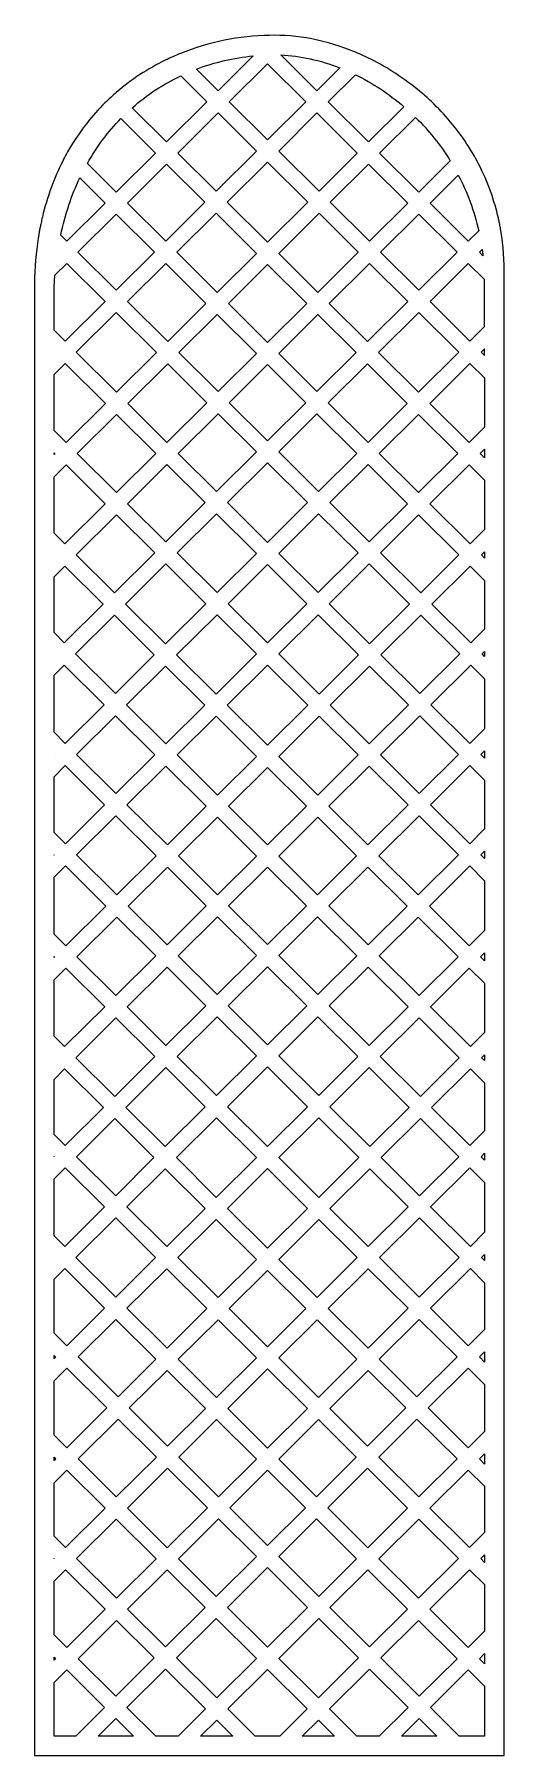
# Model space of a CAD drawing. Header units: centimetres. Extents: x 8.5 to 13.4, y -9 to 9.
import ezdxf

# ---------------------------------------------------------------- set-up
doc = ezdxf.new("R2010")
doc.units = ezdxf.units.CM
doc.header["$MEASUREMENT"] = 0
doc.layers.add('layer 1', color=7, linetype='Continuous')

msp = doc.modelspace()

# ---------------------------------------------------------------- linework, layer by layer
at = {"layer": 'layer 1', "color": 250}
for points, knots in [([(11.85321, 8.82249), (11.85321, 8.82249), (11.85325, 8.82253), (11.85325, 8.82253), (11.85325, 8.82253), (11.90696, 8.80015), (11.96035, 8.77571), (12.01324, 8.74927), (12.01324, 8.74927), (12.01324, 8.74927), (12.01317, 8.7492), (12.01317, 8.7492), (12.01317, 8.7492), (12.19071, 8.66044), (12.36255, 8.5491), (12.52135, 8.41652), (12.52135, 8.41652), (12.52135, 8.41652), (12.52144, 8.4166), (12.52144, 8.4166), (12.52144, 8.4166), (12.56351, 8.38149), (12.60473, 8.34499), (12.64484, 8.30693), (12.64484, 8.30693), (12.64484, 8.30693), (12.64466, 8.30675), (12.64466, 8.30675), (12.64466, 8.30675), (12.78307, 8.17537), (12.90897, 8.02658), (13.01676, 7.86143), (13.01676, 7.86143), (13.01676, 7.86143), (13.01688, 7.86155), (13.01688, 7.86155), (13.01688, 7.86155), (13.04762, 7.81446), (13.077, 7.76614), (13.10467, 7.71643), (13.10467, 7.71643), (13.10467, 7.71643), (13.10447, 7.71623), (13.10447, 7.71623), (13.10447, 7.71623), (13.20157, 7.54171), (13.27893, 7.3511), (13.33096, 7.14551), (13.33096, 7.14551), (13.33096, 7.14551), (13.33105, 7.1456), (13.33105, 7.1456), (13.33105, 7.1456), (13.33296, 7.13802), (13.33485, 7.13042), (13.3367, 7.12279), (13.3367, 7.12279), (13.33844, 7.11562), (13.34015, 7.10844), (13.34183, 7.10123), (13.34183, 7.10123), (13.34539, 7.08592), (13.34882, 7.07053), (13.3521, 7.05506), (13.3521, 7.05506), (13.35351, 7.04845), (13.35489, 7.04183), (13.35624, 7.03519), (13.35624, 7.03519), (13.35962, 7.01857), (13.36285, 7.00185), (13.3659, 6.98505), (13.3659, 6.98505), (13.36684, 6.97989), (13.36777, 6.97473), (13.36867, 6.96955), (13.36867, 6.96955), (13.36962, 6.96416), (13.37055, 6.95875), (13.37146, 6.95333), (13.37146, 6.95333), (13.37146, 6.95333), (13.37134, 6.95321), (13.37134, 6.95321), (13.37134, 6.95321), (13.39702, 6.80054), (13.40914, 6.64052), (13.40537, 6.47337), (13.40537, 6.47337), (13.40537, 6.47337), (13.40537, 6.47337), (13.40537, 6.47337), (13.40537, 6.47337), (13.40537, 6.47336), (13.40537, 6.47334), (13.40537, 6.47333), (13.40537, 6.47333), (13.40535, 6.47213), (13.40534, 6.47094), (13.40533, 6.46976), (13.40533, 6.46976), (13.40532, 6.4684), (13.40532, 6.46704), (13.40528, 6.46567), (13.40528, 6.46567), (13.40528, 6.46567), (13.40528, 6.24096), (13.40528, 6.24096), (13.40528, 6.24096), (13.40528, 6.24096), (13.40528, 6.15613), (13.40528, 6.15613), (13.40528, 6.15613), (13.40528, 6.15613), (13.40528, 5.92363), (13.40528, 5.92363), (13.40528, 5.92363), (13.40528, 5.92363), (13.40528, 5.44496), (13.40528, 5.44496), (13.40528, 5.44496), (13.40528, 5.44496), (13.40528, 5.21247), (13.40528, 5.21247), (13.40528, 5.21247), (13.40528, 5.21247), (13.40528, 5.10479), (13.40528, 5.10479), (13.40528, 5.10479), (13.40528, 5.10479), (13.40528, 4.87229), (13.40528, 4.87229), (13.40528, 4.87229), (13.40528, 4.87229), (13.40528, 4.37399), (13.40528, 4.37399), (13.40528, 4.37399), (13.40528, 4.37399), (13.40528, 4.1415), (13.40528, 4.1415), (13.40528, 4.1415), (13.40528, 4.1415), (13.40528, 4.03303), (13.40528, 4.03303), (13.40528, 4.03303), (13.40528, 4.03303), (13.40528, 3.80053), (13.40528, 3.80053), (13.40528, 3.80053), (13.40528, 3.80053), (13.40528, 3.32583), (13.40528, 3.32583), (13.40528, 3.32583), (13.40528, 3.32583), (13.40528, 3.09334), (13.40528, 3.09334), (13.40528, 3.09334), (13.40528, 3.09334), (13.40528, 2.99025), (13.40528, 2.99025), (13.40528, 2.99025), (13.40528, 2.99025), (13.40528, 2.75775), (13.40528, 2.75775), (13.40528, 2.75775), (13.40528, 2.75775), (13.40528, 2.2972), (13.40528, 2.2972), (13.40528, 2.2972), (13.40528, 2.2972), (13.40528, 2.06471), (13.40528, 2.06471), (13.40528, 2.06471), (13.40528, 2.06471), (13.40528, 1.94844), (13.40528, 1.94844), (13.40528, 1.94844), (13.40528, 1.94844), (13.40528, 1.71595), (13.40528, 1.71595), (13.40528, 1.71595), (13.40528, 1.71595), (13.40528, 1.23384), (13.40528, 1.23384), (13.40528, 1.23384), (13.40528, 1.23384), (13.40528, 1.00135), (13.40528, 1.00135), (13.40528, 1.00135), (13.40528, 1.00135), (13.40528, 0.89905), (13.40528, 0.89905), (13.40528, 0.89905), (13.40528, 0.89905), (13.40528, 0.66656), (13.40528, 0.66656), (13.40528, 0.66656), (13.40528, 0.66656), (13.40528, 0.1825), (13.40528, 0.1825), (13.40528, 0.1825), (13.40528, 0.1825), (13.40528, -0.05), (13.40528, -0.05), (13.40528, -0.05), (13.40528, -0.05), (13.40528, -0.16449), (13.40528, -0.16449), (13.40528, -0.16449), (13.40528, -0.16449), (13.40528, -0.39699), (13.40528, -0.39699), (13.40528, -0.39699), (13.40528, -0.39699), (13.40528, -0.88926), (13.40528, -0.88926), (13.40528, -0.88926), (13.40528, -0.88926), (13.40528, -0.96236), (13.40528, -0.96236), (13.40528, -0.96236), (13.40528, -0.96236), (13.40528, -1.23085), (13.40528, -1.23085), (13.40528, -1.23085), (13.40528, -1.23085), (13.40528, -1.46334), (13.40528, -1.46334), (13.40528, -1.46334), (13.40528, -1.46334), (13.40528, -1.93204), (13.40528, -1.93204), (13.40528, -1.93204), (13.40528, -1.93204), (13.40528, -2.12295), (13.40528, -2.12295), (13.40528, -2.12295), (13.40528, -2.12295), (13.40528, -2.26031), (13.40528, -2.26031), (13.40528, -2.26031), (13.40528, -2.26031), (13.40528, -2.4928), (13.40528, -2.4928), (13.40528, -2.4928), (13.40528, -2.4928), (13.40528, -2.97385), (13.40528, -2.97385), (13.40528, -2.97385), (13.40528, -2.97385), (13.40528, -3.20634), (13.40528, -3.20634), (13.40528, -3.20634), (13.40528, -3.20634), (13.40528, -3.32115), (13.40528, -3.32115), (13.40528, -3.32115), (13.40528, -3.32115), (13.40528, -3.55365), (13.40528, -3.55365), (13.40528, -3.55365), (13.40528, -3.55365), (13.40528, -4.02324), (13.40528, -4.02324), (13.40528, -4.02324), (13.40528, -4.02324), (13.40528, -4.25573), (13.40528, -4.25573), (13.40528, -4.25573), (13.40528, -4.25573), (13.40528, -4.33975), (13.40528, -4.33975), (13.40528, -4.33975), (13.40528, -4.33975), (13.40528, -4.57224), (13.40528, -4.57224), (13.40528, -4.57224), (13.40528, -4.57224), (13.40528, -5.08678), (13.40528, -5.08678), (13.40528, -5.08678), (13.40528, -5.08678), (13.40528, -5.18121), (13.40528, -5.18121), (13.40528, -5.18121), (13.40528, -5.18121), (13.40528, -5.40611), (13.40528, -5.40611), (13.40528, -5.40611), (13.40528, -5.40611), (13.40528, -5.63861), (13.40528, -5.63861), (13.40528, -5.63861), (13.40528, -5.63861), (13.40528, -6.15314), (13.40528, -6.15314), (13.40528, -6.15314), (13.40528, -6.15314), (13.40528, -6.38563), (13.40528, -6.38563), (13.40528, -6.38563), (13.40528, -6.38563), (13.40528, -6.46369), (13.40528, -6.46369), (13.40528, -6.46369), (13.40528, -6.46369), (13.40528, -6.69618), (13.40528, -6.69618), (13.40528, -6.69618), (13.40528, -6.69618), (13.40528, -7.49643), (13.40528, -7.49643), (13.40528, -7.49643), (13.40528, -7.49643), (13.40528, -7.72892), (13.40528, -7.72892), (13.40528, -7.72892), (13.40528, -7.72892), (13.40528, -8.24344), (13.40528, -8.24344), (13.40528, -8.24344), (13.40528, -8.24344), (13.40528, -8.30391), (13.40528, -8.30391), (13.40528, -8.30391), (13.40528, -8.30391), (13.40528, -9.00021), (13.40528, -9.00021), (13.40528, -9.00021), (13.40528, -9.00021), (13.14221, -9.00021), (13.14221, -9.00021), (13.14221, -9.00021), (13.14221, -9.00021), (12.90862, -9.00021), (12.90862, -9.00021), (12.90862, -9.00021), (12.90862, -9.00021), (12.12798, -9.00021), (12.12798, -9.00021), (12.12798, -9.00021), (12.12798, -9.00021), (12.0708, -9.00021), (12.0708, -9.00021), (12.0708, -9.00021), (12.0708, -9.00021), (11.89439, -9.00021), (11.89439, -9.00021), (11.89439, -9.00021), (11.89439, -9.00021), (11.83721, -9.00021), (11.83721, -9.00021), (11.83721, -9.00021), (11.83721, -9.00021), (11.09035, -9.00021), (11.09035, -9.00021), (11.09035, -9.00021), (11.09035, -9.00021), (11.00822, -9.00021), (11.00822, -9.00021), (11.00822, -9.00021), (11.00822, -9.00021), (10.85675, -9.00021), (10.85675, -9.00021), (10.85675, -9.00021), (10.85675, -9.00021), (10.77463, -9.00021), (10.77463, -9.00021), (10.77463, -9.00021), (10.77463, -9.00021), (10.02777, -9.00021), (10.02777, -9.00021), (10.02777, -9.00021), (10.02777, -9.00021), (9.97059, -9.00021), (9.97059, -9.00021), (9.97059, -9.00021), (9.97059, -9.00021), (9.79417, -9.00021), (9.79417, -9.00021), (9.79417, -9.00021), (9.79417, -9.00021), (9.73699, -9.00021), (9.73699, -9.00021), (9.73699, -9.00021), (9.73699, -9.00021), (8.95636, -9.00021), (8.95636, -9.00021), (8.95636, -9.00021), (8.95636, -9.00021), (8.72276, -9.00021), (8.72276, -9.00021), (8.72276, -9.00021), (8.72276, -9.00021), (8.49669, -9.00021), (8.49669, -9.00021), (8.49669, -9.00021), (8.49669, -9.00021), (8.49669, -8.34112), (8.49669, -8.34112), (8.49669, -8.34112), (8.49669, -8.34112), (8.49669, -8.20662), (8.49669, -8.20662), (8.49669, -8.20662), (8.49669, -8.20662), (8.49669, -7.76574), (8.49669, -7.76574), (8.49669, -7.76574), (8.49669, -7.76574), (8.49669, -7.53325), (8.49669, -7.53325), (8.49669, -7.53325), (8.49669, -7.53325), (8.49669, -7.17875), (8.49669, -7.17875), (8.49669, -7.17875), (8.49669, -7.17875), (8.49669, -7.14578), (8.49669, -7.14578), (8.49669, -7.14578), (8.49669, -7.14578), (8.49669, -6.733), (8.49669, -6.733), (8.49669, -6.733), (8.49669, -6.733), (8.49669, -6.50051), (8.49669, -6.50051), (8.49669, -6.50051), (8.49669, -6.50051), (8.49669, -6.34881), (8.49669, -6.34881), (8.49669, -6.34881), (8.49669, -6.34881), (8.49669, -6.11631), (8.49669, -6.11631), (8.49669, -6.11631), (8.49669, -6.11631), (8.49669, -5.67543), (8.49669, -5.67543), (8.49669, -5.67543), (8.49669, -5.67543), (8.49669, -5.44293), (8.49669, -5.44293), (8.49669, -5.44293), (8.49669, -5.44293), (8.49669, -5.21841), (8.49669, -5.21841), (8.49669, -5.21841), (8.49669, -5.21841), (8.49669, -5.04996), (8.49669, -5.04996), (8.49669, -5.04996), (8.49669, -5.04996), (8.49669, -4.60907), (8.49669, -4.60907), (8.49669, -4.60907), (8.49669, -4.60907), (8.49669, -4.37657), (8.49669, -4.37657), (8.49669, -4.37657), (8.49669, -4.37657), (8.49669, -4.21891), (8.49669, -4.21891), (8.49669, -4.21891), (8.49669, -4.21891), (8.49669, -3.98642), (8.49669, -3.98642), (8.49669, -3.98642), (8.49669, -3.98642), (8.49669, -3.59047), (8.49669, -3.59047), (8.49669, -3.59047), (8.49669, -3.59047), (8.49669, -3.35797), (8.49669, -3.35797), (8.49669, -3.35797), (8.49669, -3.35797), (8.49669, -3.16952), (8.49669, -3.16952), (8.49669, -3.16952), (8.49669, -3.16952), (8.49669, -2.93703), (8.49669, -2.93703), (8.49669, -2.93703), (8.49669, -2.93703), (8.49669, -2.52962), (8.49669, -2.52962), (8.49669, -2.52962), (8.49669, -2.52962), (8.49669, -2.29713), (8.49669, -2.29713), (8.49669, -2.29713), (8.49669, -2.29713), (8.49669, -2.12771), (8.49669, -2.12771), (8.49669, -2.12771), (8.49669, -2.12771), (8.49669, -1.89522), (8.49669, -1.89522), (8.49669, -1.89522), (8.49669, -1.89522), (8.49669, -1.50016), (8.49669, -1.50016), (8.49669, -1.50016), (8.49669, -1.50016), (8.49669, -1.26767), (8.49669, -1.26767), (8.49669, -1.26767), (8.49669, -1.26767), (8.49669, -0.99957), (8.49669, -0.99957), (8.49669, -0.99957), (8.49669, -0.99957), (8.49669, -0.85244), (8.49669, -0.85244), (8.49669, -0.85244), (8.49669, -0.85244), (8.49669, -0.43381), (8.49669, -0.43381), (8.49669, -0.43381), (8.49669, -0.43381), (8.49669, -0.20131), (8.49669, -0.20131), (8.49669, -0.20131), (8.49669, -0.20131), (8.49669, -0.01317), (8.49669, -0.01317), (8.49669, -0.01317), (8.49669, -0.01317), (8.49669, 0.21932), (8.49669, 0.21932), (8.49669, 0.21932), (8.49669, 0.21932), (8.49669, 0.62974), (8.49669, 0.62974), (8.49669, 0.62974), (8.49669, 0.62974), (8.49669, 0.86223), (8.49669, 0.86223), (8.49669, 0.86223), (8.49669, 0.86223), (8.49669, 1.03817), (8.49669, 1.03817), (8.49669, 1.03817), (8.49669, 1.03817), (8.49669, 1.27066), (8.49669, 1.27066), (8.49669, 1.27066), (8.49669, 1.27066), (8.49669, 1.67913), (8.49669, 1.67913), (8.49669, 1.67913), (8.49669, 1.67913), (8.49669, 1.91162), (8.49669, 1.91162), (8.49669, 1.91162), (8.49669, 1.91162), (8.49669, 2.10153), (8.49669, 2.10153), (8.49669, 2.10153), (8.49669, 2.10153), (8.49669, 2.33402), (8.49669, 2.33402), (8.49669, 2.33402), (8.49669, 2.33402), (8.49669, 2.72093), (8.49669, 2.72093), (8.49669, 2.72093), (8.49669, 2.72093), (8.49669, 2.95343), (8.49669, 2.95343), (8.49669, 2.95343), (8.49669, 2.95343), (8.49669, 3.13016), (8.49669, 3.13016), (8.49669, 3.13016), (8.49669, 3.13016), (8.49669, 3.36265), (8.49669, 3.36265), (8.49669, 3.36265), (8.49669, 3.36265), (8.49669, 3.76371), (8.49669, 3.76371), (8.49669, 3.76371), (8.49669, 3.76371), (8.49669, 3.99621), (8.49669, 3.99621), (8.49669, 3.99621), (8.49669, 3.99621), (8.49669, 4.17832), (8.49669, 4.17832), (8.49669, 4.17832), (8.49669, 4.17832), (8.49669, 4.41081), (8.49669, 4.41081), (8.49669, 4.41081), (8.49669, 4.41081), (8.49669, 4.83547), (8.49669, 4.83547), (8.49669, 4.83547), (8.49669, 4.83547), (8.49669, 5.06797), (8.49669, 5.06797), (8.49669, 5.06797), (8.49669, 5.06797), (8.49669, 5.24929), (8.49669, 5.24929), (8.49669, 5.24929), (8.49669, 5.24929), (8.49669, 5.48178), (8.49669, 5.48178), (8.49669, 5.48178), (8.49669, 5.48178), (8.49669, 5.88681), (8.49669, 5.88681), (8.49669, 5.88681), (8.49669, 5.88681), (8.49669, 6.11931), (8.49669, 6.11931), (8.49669, 6.11931), (8.49669, 6.11931), (8.49669, 6.27778), (8.49669, 6.27778), (8.49669, 6.27778), (8.49669, 6.27778), (8.49669, 6.46569), (8.49669, 6.46569), (8.49669, 6.46569), (8.5023, 6.6307), (8.519, 6.78723), (8.54542, 6.93557), (8.54542, 6.93557), (8.54775, 6.94862), (8.55016, 6.96161), (8.55264, 6.97453), (8.55264, 6.97453), (8.55511, 6.98742), (8.55767, 7.00022), (8.56029, 7.01298), (8.56029, 7.01298), (8.56199, 7.02123), (8.56372, 7.02944), (8.56547, 7.03763), (8.56547, 7.03763), (8.56952, 7.05654), (8.57375, 7.07529), (8.57813, 7.09392), (8.57813, 7.09392), (8.57855, 7.09571), (8.57897, 7.0975), (8.57939, 7.09929), (8.57939, 7.09929), (8.63006, 7.31315), (8.70218, 7.50825), (8.79181, 7.68507), (8.79181, 7.68507), (8.79181, 7.68507), (8.79163, 7.68525), (8.79163, 7.68525), (8.79163, 7.68525), (8.81778, 7.73683), (8.8455, 7.78676), (8.87455, 7.83522), (8.87455, 7.83522), (8.87455, 7.83522), (8.87459, 7.83518), (8.87459, 7.83518), (8.87459, 7.83518), (8.97789, 8.00753), (9.09898, 8.16017), (9.23357, 8.29356), (9.23357, 8.29356), (9.23357, 8.29356), (9.2335, 8.29363), (9.2335, 8.29363), (9.2335, 8.29363), (9.27279, 8.33255), (9.31318, 8.36988), (9.35466, 8.40553), (9.35466, 8.40553), (9.35466, 8.40553), (9.35478, 8.40541), (9.35478, 8.40541), (9.35478, 8.40541), (9.5109, 8.53958), (9.68189, 8.65058), (9.86216, 8.7389), (9.86216, 8.7389), (9.86216, 8.7389), (9.86213, 8.73893), (9.86213, 8.73893), (9.86213, 8.73893), (9.91512, 8.76488), (9.96889, 8.78892), (10.02334, 8.81097), (10.02334, 8.81097), (10.02334, 8.81097), (10.02341, 8.8109), (10.02341, 8.8109), (10.02341, 8.8109), (10.3206, 8.93125), (10.63745, 8.99357), (10.95099, 8.99971), (10.95099, 8.99971), (11.23868, 9.00982), (11.55091, 8.94852), (11.85321, 8.82249)], [0, 0, 0, 0, 0.00561798, 0.00561798, 0.00561798, 0.00561798, 0.01123596, 0.01123596, 0.01123596, 0.01123596, 0.01685393, 0.01685393, 0.01685393, 0.01685393, 0.02247191, 0.02247191, 0.02247191, 0.02247191, 0.02808989, 0.02808989, 0.02808989, 0.02808989, 0.03370787, 0.03370787, 0.03370787, 0.03370787, 0.03932584, 0.03932584, 0.03932584, 0.03932584, 0.04494382, 0.04494382, 0.04494382, 0.04494382, 0.0505618, 0.0505618, 0.0505618, 0.0505618, 0.05617978, 0.05617978, 0.05617978, 0.05617978, 0.06179775, 0.06179775, 0.06179775, 0.06179775, 0.06741573, 0.06741573, 0.06741573, 0.06741573, 0.07303371, 0.07303371, 0.07303371, 0.07303371, 0.07865169, 0.07865169, 0.07865169, 0.07865169, 0.08426966, 0.08426966, 0.08426966, 0.08426966, 0.08988764, 0.08988764, 0.08988764, 0.08988764, 0.09550562, 0.09550562, 0.09550562, 0.09550562, 0.1011236, 0.1011236, 0.1011236, 0.1011236, 0.10674157, 0.10674157, 0.10674157, 0.10674157, 0.11235955, 0.11235955, 0.11235955, 0.11235955, 0.11797753, 0.11797753, 0.11797753, 0.11797753, 0.12359551, 0.12359551, 0.12359551, 0.12359551, 0.12921348, 0.12921348, 0.12921348, 0.12921348, 0.13483146, 0.13483146, 0.13483146, 0.13483146, 0.14044944, 0.14044944, 0.14044944, 0.14044944, 0.14606742, 0.14606742, 0.14606742, 0.14606742, 0.15168539, 0.15168539, 0.15168539, 0.15168539, 0.15730337, 0.15730337, 0.15730337, 0.15730337, 0.16292135, 0.16292135, 0.16292135, 0.16292135, 0.16853933, 0.16853933, 0.16853933, 0.16853933, 0.1741573, 0.1741573, 0.1741573, 0.1741573, 0.17977528, 0.17977528, 0.17977528, 0.17977528, 0.18539326, 0.18539326, 0.18539326, 0.18539326, 0.19101124, 0.19101124, 0.19101124, 0.19101124, 0.19662921, 0.19662921, 0.19662921, 0.19662921, 0.20224719, 0.20224719, 0.20224719, 0.20224719, 0.20786517, 0.20786517, 0.20786517, 0.20786517, 0.21348315, 0.21348315, 0.21348315, 0.21348315, 0.21910112, 0.21910112, 0.21910112, 0.21910112, 0.2247191, 0.2247191, 0.2247191, 0.2247191, 0.23033708, 0.23033708, 0.23033708, 0.23033708, 0.23595506, 0.23595506, 0.23595506, 0.23595506, 0.24157303, 0.24157303, 0.24157303, 0.24157303, 0.24719101, 0.24719101, 0.24719101, 0.24719101, 0.25280899, 0.25280899, 0.25280899, 0.25280899, 0.25842697, 0.25842697, 0.25842697, 0.25842697, 0.26404494, 0.26404494, 0.26404494, 0.26404494, 0.26966292, 0.26966292, 0.26966292, 0.26966292, 0.2752809, 0.2752809, 0.2752809, 0.2752809, 0.28089888, 0.28089888, 0.28089888, 0.28089888, 0.28651685, 0.28651685, 0.28651685, 0.28651685, 0.29213483, 0.29213483, 0.29213483, 0.29213483, 0.29775281, 0.29775281, 0.29775281, 0.29775281, 0.30337079, 0.30337079, 0.30337079, 0.30337079, 0.30898876, 0.30898876, 0.30898876, 0.30898876, 0.31460674, 0.31460674, 0.31460674, 0.31460674, 0.32022472, 0.32022472, 0.32022472, 0.32022472, 0.3258427, 0.3258427, 0.3258427, 0.3258427, 0.33146067, 0.33146067, 0.33146067, 0.33146067, 0.33707865, 0.33707865, 0.33707865, 0.33707865, 0.34269663, 0.34269663, 0.34269663, 0.34269663, 0.34831461, 0.34831461, 0.34831461, 0.34831461, 0.35393258, 0.35393258, 0.35393258, 0.35393258, 0.35955056, 0.35955056, 0.35955056, 0.35955056, 0.36516854, 0.36516854, 0.36516854, 0.36516854, 0.37078652, 0.37078652, 0.37078652, 0.37078652, 0.37640449, 0.37640449, 0.37640449, 0.37640449, 0.38202247, 0.38202247, 0.38202247, 0.38202247, 0.38764045, 0.38764045, 0.38764045, 0.38764045, 0.39325843, 0.39325843, 0.39325843, 0.39325843, 0.3988764, 0.3988764, 0.3988764, 0.3988764, 0.40449438, 0.40449438, 0.40449438, 0.40449438, 0.41011236, 0.41011236, 0.41011236, 0.41011236, 0.41573034, 0.41573034, 0.41573034, 0.41573034, 0.42134831, 0.42134831, 0.42134831, 0.42134831, 0.42696629, 0.42696629, 0.42696629, 0.42696629, 0.43258427, 0.43258427, 0.43258427, 0.43258427, 0.43820225, 0.43820225, 0.43820225, 0.43820225, 0.44382022, 0.44382022, 0.44382022, 0.44382022, 0.4494382, 0.4494382, 0.4494382, 0.4494382, 0.45505618, 0.45505618, 0.45505618, 0.45505618, 0.46067416, 0.46067416, 0.46067416, 0.46067416, 0.46629213, 0.46629213, 0.46629213, 0.46629213, 0.47191011, 0.47191011, 0.47191011, 0.47191011, 0.47752809, 0.47752809, 0.47752809, 0.47752809, 0.48314607, 0.48314607, 0.48314607, 0.48314607, 0.48876404, 0.48876404, 0.48876404, 0.48876404, 0.49438202, 0.49438202, 0.49438202, 0.49438202, 0.5, 0.5, 0.5, 0.5, 0.50561798, 0.50561798, 0.50561798, 0.50561798, 0.51123596, 0.51123596, 0.51123596, 0.51123596, 0.51685393, 0.51685393, 0.51685393, 0.51685393, 0.52247191, 0.52247191, 0.52247191, 0.52247191, 0.52808989, 0.52808989, 0.52808989, 0.52808989, 0.53370787, 0.53370787, 0.53370787, 0.53370787, 0.53932584, 0.53932584, 0.53932584, 0.53932584, 0.54494382, 0.54494382, 0.54494382, 0.54494382, 0.5505618, 0.5505618, 0.5505618, 0.5505618, 0.55617978, 0.55617978, 0.55617978, 0.55617978, 0.56179775, 0.56179775, 0.56179775, 0.56179775, 0.56741573, 0.56741573, 0.56741573, 0.56741573, 0.57303371, 0.57303371, 0.57303371, 0.57303371, 0.57865169, 0.57865169, 0.57865169, 0.57865169, 0.58426966, 0.58426966, 0.58426966, 0.58426966, 0.58988764, 0.58988764, 0.58988764, 0.58988764, 0.59550562, 0.59550562, 0.59550562, 0.59550562, 0.6011236, 0.6011236, 0.6011236, 0.6011236, 0.60674157, 0.60674157, 0.60674157, 0.60674157, 0.61235955, 0.61235955, 0.61235955, 0.61235955, 0.61797753, 0.61797753, 0.61797753, 0.61797753, 0.62359551, 0.62359551, 0.62359551, 0.62359551, 0.62921348, 0.62921348, 0.62921348, 0.62921348, 0.63483146, 0.63483146, 0.63483146, 0.63483146, 0.64044944, 0.64044944, 0.64044944, 0.64044944, 0.64606742, 0.64606742, 0.64606742, 0.64606742, 0.65168539, 0.65168539, 0.65168539, 0.65168539, 0.65730337, 0.65730337, 0.65730337, 0.65730337, 0.66292135, 0.66292135, 0.66292135, 0.66292135, 0.66853933, 0.66853933, 0.66853933, 0.66853933, 0.6741573, 0.6741573, 0.6741573, 0.6741573, 0.67977528, 0.67977528, 0.67977528, 0.67977528, 0.68539326, 0.68539326, 0.68539326, 0.68539326, 0.69101124, 0.69101124, 0.69101124, 0.69101124, 0.69662921, 0.69662921, 0.69662921, 0.69662921, 0.70224719, 0.70224719, 0.70224719, 0.70224719, 0.70786517, 0.70786517, 0.70786517, 0.70786517, 0.71348315, 0.71348315, 0.71348315, 0.71348315, 0.71910112, 0.71910112, 0.71910112, 0.71910112, 0.7247191, 0.7247191, 0.7247191, 0.7247191, 0.73033708, 0.73033708, 0.73033708, 0.73033708, 0.73595506, 0.73595506, 0.73595506, 0.73595506, 0.74157303, 0.74157303, 0.74157303, 0.74157303, 0.74719101, 0.74719101, 0.74719101, 0.74719101, 0.75280899, 0.75280899, 0.75280899, 0.75280899, 0.75842697, 0.75842697, 0.75842697, 0.75842697, 0.76404494, 0.76404494, 0.76404494, 0.76404494, 0.76966292, 0.76966292, 0.76966292, 0.76966292, 0.7752809, 0.7752809, 0.7752809, 0.7752809, 0.78089888, 0.78089888, 0.78089888, 0.78089888, 0.78651685, 0.78651685, 0.78651685, 0.78651685, 0.79213483, 0.79213483, 0.79213483, 0.79213483, 0.79775281, 0.79775281, 0.79775281, 0.79775281, 0.80337079, 0.80337079, 0.80337079, 0.80337079, 0.80898876, 0.80898876, 0.80898876, 0.80898876, 0.81460674, 0.81460674, 0.81460674, 0.81460674, 0.82022472, 0.82022472, 0.82022472, 0.82022472, 0.8258427, 0.8258427, 0.8258427, 0.8258427, 0.83146067, 0.83146067, 0.83146067, 0.83146067, 0.83707865, 0.83707865, 0.83707865, 0.83707865, 0.84269663, 0.84269663, 0.84269663, 0.84269663, 0.84831461, 0.84831461, 0.84831461, 0.84831461, 0.85393258, 0.85393258, 0.85393258, 0.85393258, 0.85955056, 0.85955056, 0.85955056, 0.85955056, 0.86516854, 0.86516854, 0.86516854, 0.86516854, 0.87078652, 0.87078652, 0.87078652, 0.87078652, 0.87640449, 0.87640449, 0.87640449, 0.87640449, 0.88202247, 0.88202247, 0.88202247, 0.88202247, 0.88764045, 0.88764045, 0.88764045, 0.88764045, 0.89325843, 0.89325843, 0.89325843, 0.89325843, 0.8988764, 0.8988764, 0.8988764, 0.8988764, 0.90449438, 0.90449438, 0.90449438, 0.90449438, 0.91011236, 0.91011236, 0.91011236, 0.91011236, 0.91573034, 0.91573034, 0.91573034, 0.91573034, 0.92134831, 0.92134831, 0.92134831, 0.92134831, 0.92696629, 0.92696629, 0.92696629, 0.92696629, 0.93258427, 0.93258427, 0.93258427, 0.93258427, 0.93820225, 0.93820225, 0.93820225, 0.93820225, 0.94382022, 0.94382022, 0.94382022, 0.94382022, 0.9494382, 0.9494382, 0.9494382, 0.9494382, 0.95505618, 0.95505618, 0.95505618, 0.95505618, 0.96067416, 0.96067416, 0.96067416, 0.96067416, 0.96629213, 0.96629213, 0.96629213, 0.96629213, 0.97191011, 0.97191011, 0.97191011, 0.97191011, 0.97752809, 0.97752809, 0.97752809, 0.97752809, 0.98314607, 0.98314607, 0.98314607, 0.98314607, 0.98876404, 0.98876404, 0.98876404, 0.98876404, 1, 1, 1, 1]), ([(10.41581, 8.42035), (10.41581, 8.42035), (10.78255, 8.78537), (10.78255, 8.78537), (10.78255, 8.78537), (10.58168, 8.76617), (10.38133, 8.72006), (10.18867, 8.64642), (10.18867, 8.64642), (10.18867, 8.64642), (10.41581, 8.42035), (10.41581, 8.42035)], [0, 0, 0, 0, 0.25, 0.25, 0.25, 0.25, 0.5, 0.5, 0.5, 0.5, 1, 1, 1, 1]), ([(10.93249, 8.7021), (10.93249, 8.7021), (10.53261, 8.30411), (10.53261, 8.30411), (10.53261, 8.30411), (10.53261, 8.30411), (10.93249, 7.90611), (10.93249, 7.90611), (10.93249, 7.90611), (10.93249, 7.90611), (11.33237, 8.30411), (11.33237, 8.30411), (11.33237, 8.30411), (11.33237, 8.30411), (10.93249, 8.7021), (10.93249, 8.7021)], [0, 0, 0, 0, 0.2, 0.2, 0.2, 0.2, 0.4, 0.4, 0.4, 0.4, 0.6, 0.6, 0.6, 0.6, 1, 1, 1, 1]), ([(11.44917, 8.42035), (11.44917, 8.42035), (11.68904, 8.65909), (11.68904, 8.65909), (11.68904, 8.65909), (11.48258, 8.74028), (11.27298, 8.78637), (11.07306, 8.79469), (11.07306, 8.79469), (11.07306, 8.79469), (11.44917, 8.42035), (11.44917, 8.42035)], [0, 0, 0, 0, 0.25, 0.25, 0.25, 0.25, 0.5, 0.5, 0.5, 0.5, 1, 1, 1, 1]), ([(9.87779, 7.88487), (9.87779, 7.88487), (10.29901, 8.30411), (10.29901, 8.30411), (10.29901, 8.30411), (10.29901, 8.30411), (10.02538, 8.57645), (10.02538, 8.57645), (10.02538, 8.57645), (9.84545, 8.49069), (9.67447, 8.37948), (9.51876, 8.2422), (9.51876, 8.2422), (9.51876, 8.2422), (9.87779, 7.88487), (9.87779, 7.88487)], [0, 0, 0, 0, 0.2, 0.2, 0.2, 0.2, 0.4, 0.4, 0.4, 0.4, 0.6, 0.6, 0.6, 0.6, 1, 1, 1, 1]), ([(11.85102, 8.58782), (11.85102, 8.58782), (11.56597, 8.30411), (11.56597, 8.30411), (11.56597, 8.30411), (11.56597, 8.30411), (11.98719, 7.88487), (11.98719, 7.88487), (11.98719, 7.88487), (11.98719, 7.88487), (12.35775, 8.25369), (12.35775, 8.25369), (12.35775, 8.25369), (12.1993, 8.38973), (12.02761, 8.50168), (11.85102, 8.58782)], [0, 0, 0, 0, 0.2, 0.2, 0.2, 0.2, 0.4, 0.4, 0.4, 0.4, 0.6, 0.6, 0.6, 0.6, 1, 1, 1, 1]), ([(9.35123, 7.36079), (9.35123, 7.36079), (9.76099, 7.76862), (9.76099, 7.76862), (9.76099, 7.76862), (9.76099, 7.76862), (9.39928, 8.12863), (9.39928, 8.12863), (9.39928, 8.12863), (9.26775, 7.99374), (9.14972, 7.83797), (9.04973, 7.66087), (9.04973, 7.66087), (9.04973, 7.66087), (9.35123, 7.36079), (9.35123, 7.36079)], [0, 0, 0, 0, 0.2, 0.2, 0.2, 0.2, 0.4, 0.4, 0.4, 0.4, 0.6, 0.6, 0.6, 0.6, 1, 1, 1, 1]), ([(10.41581, 8.18786), (10.41581, 8.18786), (9.99459, 7.76862), (9.99459, 7.76862), (9.99459, 7.76862), (9.99459, 7.76862), (10.39447, 7.37062), (10.39447, 7.37062), (10.39447, 7.37062), (10.39447, 7.37062), (10.81569, 7.78986), (10.81569, 7.78986), (10.81569, 7.78986), (10.81569, 7.78986), (10.41581, 8.18786), (10.41581, 8.18786)], [0, 0, 0, 0, 0.2, 0.2, 0.2, 0.2, 0.4, 0.4, 0.4, 0.4, 0.6, 0.6, 0.6, 0.6, 1, 1, 1, 1]), ([(11.44917, 8.18786), (11.44917, 8.18786), (11.04929, 7.78986), (11.04929, 7.78986), (11.04929, 7.78986), (11.04929, 7.78986), (11.47051, 7.37062), (11.47051, 7.37062), (11.47051, 7.37062), (11.47051, 7.37062), (11.87039, 7.76862), (11.87039, 7.76862), (11.87039, 7.76862), (11.87039, 7.76862), (11.44917, 8.18786), (11.44917, 8.18786)], [0, 0, 0, 0, 0.2, 0.2, 0.2, 0.2, 0.4, 0.4, 0.4, 0.4, 0.6, 0.6, 0.6, 0.6, 1, 1, 1, 1]), ([(12.47921, 8.14207), (12.47921, 8.14207), (12.10399, 7.76862), (12.10399, 7.76862), (12.10399, 7.76862), (12.10399, 7.76862), (12.51375, 7.36079), (12.51375, 7.36079), (12.51375, 7.36079), (12.51375, 7.36079), (12.84175, 7.68725), (12.84175, 7.68725), (12.84175, 7.68725), (12.73729, 7.85703), (12.61443, 8.00904), (12.47921, 8.14207)], [0, 0, 0, 0, 0.2, 0.2, 0.2, 0.2, 0.4, 0.4, 0.4, 0.4, 0.6, 0.6, 0.6, 0.6, 1, 1, 1, 1]), ([(9.87779, 7.65237), (9.87779, 7.65237), (9.46802, 7.24454), (9.46802, 7.24454), (9.46802, 7.24454), (9.46802, 7.24454), (9.86791, 6.84654), (9.86791, 6.84654), (9.86791, 6.84654), (9.86791, 6.84654), (10.27767, 7.25438), (10.27767, 7.25438), (10.27767, 7.25438), (10.27767, 7.25438), (9.87779, 7.65237), (9.87779, 7.65237)], [0, 0, 0, 0, 0.2, 0.2, 0.2, 0.2, 0.4, 0.4, 0.4, 0.4, 0.6, 0.6, 0.6, 0.6, 1, 1, 1, 1]), ([(10.93249, 7.67361), (10.93249, 7.67361), (10.51127, 7.25438), (10.51127, 7.25438), (10.51127, 7.25438), (10.51127, 7.25438), (10.93249, 6.83514), (10.93249, 6.83514), (10.93249, 6.83514), (10.93249, 6.83514), (11.35371, 7.25437), (11.35371, 7.25437), (11.35371, 7.25437), (11.35371, 7.25437), (10.93249, 7.67361), (10.93249, 7.67361)], [0, 0, 0, 0, 0.2, 0.2, 0.2, 0.2, 0.4, 0.4, 0.4, 0.4, 0.6, 0.6, 0.6, 0.6, 1, 1, 1, 1]), ([(11.98719, 7.65237), (11.98719, 7.65237), (11.58731, 7.25438), (11.58731, 7.25438), (11.58731, 7.25438), (11.58731, 7.25438), (11.99707, 6.84654), (11.99707, 6.84654), (11.99707, 6.84654), (11.99707, 6.84654), (12.39695, 7.24454), (12.39695, 7.24454), (12.39695, 7.24454), (12.39695, 7.24454), (11.98719, 7.65237), (11.98719, 7.65237)], [0, 0, 0, 0, 0.2, 0.2, 0.2, 0.2, 0.4, 0.4, 0.4, 0.4, 0.6, 0.6, 0.6, 0.6, 1, 1, 1, 1]), ([(8.83448, 6.84647), (8.83448, 6.84647), (9.23443, 7.24454), (9.23443, 7.24454), (9.23443, 7.24454), (9.23443, 7.24454), (8.9702, 7.50752), (8.9702, 7.50752), (8.9702, 7.50752), (8.88502, 7.32777), (8.81724, 7.12869), (8.77081, 6.90984), (8.77081, 6.90984), (8.77081, 6.90984), (8.83448, 6.84647), (8.83448, 6.84647)], [0, 0, 0, 0, 0.2, 0.2, 0.2, 0.2, 0.4, 0.4, 0.4, 0.4, 0.6, 0.6, 0.6, 0.6, 1, 1, 1, 1]), ([(12.92608, 7.53868), (12.92608, 7.53868), (12.63055, 7.24454), (12.63055, 7.24454), (12.63055, 7.24454), (12.63055, 7.24454), (13.0305, 6.84647), (13.0305, 6.84647), (13.0305, 6.84647), (13.0305, 6.84647), (13.13917, 6.95464), (13.13917, 6.95464), (13.13917, 6.95464), (13.09173, 7.16561), (13.01877, 7.36069), (12.92608, 7.53868)], [0, 0, 0, 0, 0.2, 0.2, 0.2, 0.2, 0.4, 0.4, 0.4, 0.4, 0.6, 0.6, 0.6, 0.6, 1, 1, 1, 1]), ([(9.35123, 7.12829), (9.35123, 7.12829), (8.95127, 6.73023), (8.95127, 6.73023), (8.95127, 6.73023), (8.95127, 6.73023), (9.35116, 6.33223), (9.35116, 6.33223), (9.35116, 6.33223), (9.35116, 6.33223), (9.75111, 6.73029), (9.75111, 6.73029), (9.75111, 6.73029), (9.75111, 6.73029), (9.35123, 7.12829), (9.35123, 7.12829)], [0, 0, 0, 0, 0.2, 0.2, 0.2, 0.2, 0.4, 0.4, 0.4, 0.4, 0.6, 0.6, 0.6, 0.6, 1, 1, 1, 1]), ([(10.39447, 7.13813), (10.39447, 7.13813), (9.9847, 6.7303), (9.9847, 6.7303), (9.9847, 6.7303), (9.9847, 6.7303), (10.40593, 6.31106), (10.40593, 6.31106), (10.40593, 6.31106), (10.40593, 6.31106), (10.81569, 6.71889), (10.81569, 6.71889), (10.81569, 6.71889), (10.81569, 6.71889), (10.39447, 7.13813), (10.39447, 7.13813)], [0, 0, 0, 0, 0.2, 0.2, 0.2, 0.2, 0.4, 0.4, 0.4, 0.4, 0.6, 0.6, 0.6, 0.6, 1, 1, 1, 1]), ([(11.47051, 7.13813), (11.47051, 7.13813), (11.04929, 6.71889), (11.04929, 6.71889), (11.04929, 6.71889), (11.04929, 6.71889), (11.45905, 6.31106), (11.45905, 6.31106), (11.45905, 6.31106), (11.45905, 6.31106), (11.88027, 6.73029), (11.88027, 6.73029), (11.88027, 6.73029), (11.88027, 6.73029), (11.47051, 7.13813), (11.47051, 7.13813)], [0, 0, 0, 0, 0.2, 0.2, 0.2, 0.2, 0.4, 0.4, 0.4, 0.4, 0.6, 0.6, 0.6, 0.6, 1, 1, 1, 1]), ([(12.51375, 7.12829), (12.51375, 7.12829), (12.11387, 6.7303), (12.11387, 6.7303), (12.11387, 6.7303), (12.11387, 6.7303), (12.51382, 6.33223), (12.51382, 6.33223), (12.51382, 6.33223), (12.51382, 6.33223), (12.9137, 6.73023), (12.9137, 6.73023), (12.9137, 6.73023), (12.9137, 6.73023), (12.51375, 7.12829), (12.51375, 7.12829)], [0, 0, 0, 0, 0.2, 0.2, 0.2, 0.2, 0.4, 0.4, 0.4, 0.4, 0.6, 0.6, 0.6, 0.6, 1, 1, 1, 1]), ([(13.17529, 6.75808), (13.17529, 6.75808), (13.1473, 6.73023), (13.1473, 6.73023), (13.1473, 6.73023), (13.1473, 6.73023), (13.18362, 6.69407), (13.18362, 6.69407), (13.18362, 6.69407), (13.18111, 6.71556), (13.17832, 6.73689), (13.17529, 6.75808)], [0, 0, 0, 0, 0.25, 0.25, 0.25, 0.25, 0.5, 0.5, 0.5, 0.5, 1, 1, 1, 1]), ([(8.83448, 6.61398), (8.83448, 6.61398), (8.71078, 6.49086), (8.71078, 6.49086), (8.71078, 6.49086), (8.70629, 6.43457), (8.70308, 6.37721), (8.70121, 6.31874), (8.70121, 6.31874), (8.70121, 6.31874), (8.70121, 5.91575), (8.70121, 5.91575), (8.70121, 5.91575), (8.70121, 5.91575), (8.81696, 5.80055), (8.81696, 5.80055), (8.81696, 5.80055), (8.81696, 5.80055), (9.23436, 6.21598), (9.23436, 6.21598), (9.23436, 6.21598), (9.23436, 6.21598), (8.83448, 6.61398), (8.83448, 6.61398)], [0, 0, 0, 0, 0.14285714, 0.14285714, 0.14285714, 0.14285714, 0.28571429, 0.28571429, 0.28571429, 0.28571429, 0.42857143, 0.42857143, 0.42857143, 0.42857143, 0.57142857, 0.57142857, 0.57142857, 0.57142857, 0.71428571, 0.71428571, 0.71428571, 0.71428571, 1, 1, 1, 1]), ([(9.86791, 6.61405), (9.86791, 6.61405), (9.46795, 6.21598), (9.46795, 6.21598), (9.46795, 6.21598), (9.46795, 6.21598), (9.88918, 5.79674), (9.88918, 5.79674), (9.88918, 5.79674), (9.88918, 5.79674), (10.28913, 6.19481), (10.28913, 6.19481), (10.28913, 6.19481), (10.28913, 6.19481), (9.86791, 6.61405), (9.86791, 6.61405)], [0, 0, 0, 0, 0.2, 0.2, 0.2, 0.2, 0.4, 0.4, 0.4, 0.4, 0.6, 0.6, 0.6, 0.6, 1, 1, 1, 1]), ([(10.93249, 6.60264), (10.93249, 6.60264), (10.52272, 6.19481), (10.52272, 6.19481), (10.52272, 6.19481), (10.52272, 6.19481), (10.93249, 5.78698), (10.93249, 5.78698), (10.93249, 5.78698), (10.93249, 5.78698), (11.34225, 6.19481), (11.34225, 6.19481), (11.34225, 6.19481), (11.34225, 6.19481), (10.93249, 6.60264), (10.93249, 6.60264)], [0, 0, 0, 0, 0.2, 0.2, 0.2, 0.2, 0.4, 0.4, 0.4, 0.4, 0.6, 0.6, 0.6, 0.6, 1, 1, 1, 1]), ([(11.99707, 6.61405), (11.99707, 6.61405), (11.57585, 6.19481), (11.57585, 6.19481), (11.57585, 6.19481), (11.57585, 6.19481), (11.9758, 5.79674), (11.9758, 5.79674), (11.9758, 5.79674), (11.9758, 5.79674), (12.39702, 6.21598), (12.39702, 6.21598), (12.39702, 6.21598), (12.39702, 6.21598), (11.99707, 6.61405), (11.99707, 6.61405)], [0, 0, 0, 0, 0.2, 0.2, 0.2, 0.2, 0.4, 0.4, 0.4, 0.4, 0.6, 0.6, 0.6, 0.6, 1, 1, 1, 1]), ([(13.20076, 6.31872), (13.20076, 6.31872), (13.20076, 5.95257), (13.20076, 5.95257), (13.20076, 5.95257), (13.20076, 5.95257), (13.04802, 5.80055), (13.04802, 5.80055), (13.04802, 5.80055), (13.04802, 5.80055), (12.63062, 6.21598), (12.63062, 6.21598), (12.63062, 6.21598), (12.63062, 6.21598), (13.0305, 6.61398), (13.0305, 6.61398), (13.0305, 6.61398), (13.0305, 6.61398), (13.20072, 6.44456), (13.20072, 6.44456), (13.20072, 6.44456), (13.20162, 6.40305), (13.20177, 6.36116), (13.20076, 6.31872)], [0, 0, 0, 0, 0.14285714, 0.14285714, 0.14285714, 0.14285714, 0.28571429, 0.28571429, 0.28571429, 0.28571429, 0.42857143, 0.42857143, 0.42857143, 0.42857143, 0.57142857, 0.57142857, 0.57142857, 0.57142857, 0.71428571, 0.71428571, 0.71428571, 0.71428571, 1, 1, 1, 1]), ([(9.35116, 6.09973), (9.35116, 6.09973), (8.93376, 5.6843), (8.93376, 5.6843), (8.93376, 5.6843), (8.93376, 5.6843), (9.35498, 5.26506), (9.35498, 5.26506), (9.35498, 5.26506), (9.35498, 5.26506), (9.77238, 5.6805), (9.77238, 5.6805), (9.77238, 5.6805), (9.77238, 5.6805), (9.35116, 6.09973), (9.35116, 6.09973)], [0, 0, 0, 0, 0.2, 0.2, 0.2, 0.2, 0.4, 0.4, 0.4, 0.4, 0.6, 0.6, 0.6, 0.6, 1, 1, 1, 1]), ([(10.40593, 6.07856), (10.40593, 6.07856), (10.00597, 5.6805), (10.00597, 5.6805), (10.00597, 5.6805), (10.00597, 5.6805), (10.41574, 5.27266), (10.41574, 5.27266), (10.41574, 5.27266), (10.41574, 5.27266), (10.81569, 5.67073), (10.81569, 5.67073), (10.81569, 5.67073), (10.81569, 5.67073), (10.40593, 6.07856), (10.40593, 6.07856)], [0, 0, 0, 0, 0.2, 0.2, 0.2, 0.2, 0.4, 0.4, 0.4, 0.4, 0.6, 0.6, 0.6, 0.6, 1, 1, 1, 1]), ([(11.45905, 6.07856), (11.45905, 6.07856), (11.04929, 5.67073), (11.04929, 5.67073), (11.04929, 5.67073), (11.04929, 5.67073), (11.44924, 5.27266), (11.44924, 5.27266), (11.44924, 5.27266), (11.44924, 5.27266), (11.859, 5.6805), (11.859, 5.6805), (11.859, 5.6805), (11.859, 5.6805), (11.45905, 6.07856), (11.45905, 6.07856)], [0, 0, 0, 0, 0.2, 0.2, 0.2, 0.2, 0.4, 0.4, 0.4, 0.4, 0.6, 0.6, 0.6, 0.6, 1, 1, 1, 1]), ([(12.51382, 6.09973), (12.51382, 6.09973), (12.0926, 5.6805), (12.0926, 5.6805), (12.0926, 5.6805), (12.0926, 5.6805), (12.51, 5.26506), (12.51, 5.26506), (12.51, 5.26506), (12.51, 5.26506), (12.93122, 5.6843), (12.93122, 5.6843), (12.93122, 5.6843), (12.93122, 5.6843), (12.51382, 6.09973), (12.51382, 6.09973)], [0, 0, 0, 0, 0.2, 0.2, 0.2, 0.2, 0.4, 0.4, 0.4, 0.4, 0.6, 0.6, 0.6, 0.6, 1, 1, 1, 1]), ([(13.20076, 5.72007), (13.20076, 5.72007), (13.20076, 5.64852), (13.20076, 5.64852), (13.20076, 5.64852), (13.20076, 5.64852), (13.16482, 5.6843), (13.16482, 5.6843), (13.16482, 5.6843), (13.16482, 5.6843), (13.20076, 5.72007), (13.20076, 5.72007)], [0, 0, 0, 0, 0.25, 0.25, 0.25, 0.25, 0.5, 0.5, 0.5, 0.5, 1, 1, 1, 1]), ([(8.81696, 5.56805), (8.81696, 5.56805), (8.70121, 5.45285), (8.70121, 5.45285), (8.70121, 5.45285), (8.70121, 5.45285), (8.70121, 4.86441), (8.70121, 4.86441), (8.70121, 4.86441), (8.70121, 4.86441), (8.82682, 4.73939), (8.82682, 4.73939), (8.82682, 4.73939), (8.82682, 4.73939), (9.23818, 5.14881), (9.23818, 5.14881), (9.23818, 5.14881), (9.23818, 5.14881), (8.81696, 5.56805), (8.81696, 5.56805)], [0, 0, 0, 0, 0.16666667, 0.16666667, 0.16666667, 0.16666667, 0.33333333, 0.33333333, 0.33333333, 0.33333333, 0.5, 0.5, 0.5, 0.5, 0.66666667, 0.66666667, 0.66666667, 0.66666667, 1, 1, 1, 1]), ([(9.88918, 5.56425), (9.88918, 5.56425), (9.47177, 5.14881), (9.47177, 5.14881), (9.47177, 5.14881), (9.47177, 5.14881), (9.88154, 4.74098), (9.88154, 4.74098), (9.88154, 4.74098), (9.88154, 4.74098), (10.29894, 5.15642), (10.29894, 5.15642), (10.29894, 5.15642), (10.29894, 5.15642), (9.88918, 5.56425), (9.88918, 5.56425)], [0, 0, 0, 0, 0.2, 0.2, 0.2, 0.2, 0.4, 0.4, 0.4, 0.4, 0.6, 0.6, 0.6, 0.6, 1, 1, 1, 1]), ([(10.93249, 5.55448), (10.93249, 5.55448), (10.53254, 5.15641), (10.53254, 5.15641), (10.53254, 5.15641), (10.53254, 5.15641), (10.93249, 4.75835), (10.93249, 4.75835), (10.93249, 4.75835), (10.93249, 4.75835), (11.33244, 5.15641), (11.33244, 5.15641), (11.33244, 5.15641), (11.33244, 5.15641), (10.93249, 5.55448), (10.93249, 5.55448)], [0, 0, 0, 0, 0.2, 0.2, 0.2, 0.2, 0.4, 0.4, 0.4, 0.4, 0.6, 0.6, 0.6, 0.6, 1, 1, 1, 1]), ([(11.9758, 5.56425), (11.9758, 5.56425), (11.56604, 5.15642), (11.56604, 5.15642), (11.56604, 5.15642), (11.56604, 5.15642), (11.98344, 4.74098), (11.98344, 4.74098), (11.98344, 4.74098), (11.98344, 4.74098), (12.3932, 5.14881), (12.3932, 5.14881), (12.3932, 5.14881), (12.3932, 5.14881), (11.9758, 5.56425), (11.9758, 5.56425)], [0, 0, 0, 0, 0.2, 0.2, 0.2, 0.2, 0.4, 0.4, 0.4, 0.4, 0.6, 0.6, 0.6, 0.6, 1, 1, 1, 1]), ([(13.04802, 5.56805), (13.04802, 5.56805), (12.6268, 5.14881), (12.6268, 5.14881), (12.6268, 5.14881), (12.6268, 5.14881), (13.03816, 4.73939), (13.03816, 4.73939), (13.03816, 4.73939), (13.03816, 4.73939), (13.20076, 4.90123), (13.20076, 4.90123), (13.20076, 4.90123), (13.20076, 4.90123), (13.20076, 5.41603), (13.20076, 5.41603), (13.20076, 5.41603), (13.20076, 5.41603), (13.04802, 5.56805), (13.04802, 5.56805)], [0, 0, 0, 0, 0.16666667, 0.16666667, 0.16666667, 0.16666667, 0.33333333, 0.33333333, 0.33333333, 0.33333333, 0.5, 0.5, 0.5, 0.5, 0.66666667, 0.66666667, 0.66666667, 0.66666667, 1, 1, 1, 1]), ([(9.35498, 5.03257), (9.35498, 5.03257), (8.94362, 4.62315), (8.94362, 4.62315), (8.94362, 4.62315), (8.94362, 4.62315), (9.35338, 4.21531), (9.35338, 4.21531), (9.35338, 4.21531), (9.35338, 4.21531), (9.76474, 4.62473), (9.76474, 4.62473), (9.76474, 4.62473), (9.76474, 4.62473), (9.35498, 5.03257), (9.35498, 5.03257)], [0, 0, 0, 0, 0.2, 0.2, 0.2, 0.2, 0.4, 0.4, 0.4, 0.4, 0.6, 0.6, 0.6, 0.6, 1, 1, 1, 1]), ([(10.41574, 5.04017), (10.41574, 5.04017), (9.99834, 4.62473), (9.99834, 4.62473), (9.99834, 4.62473), (9.99834, 4.62473), (10.39829, 4.22667), (10.39829, 4.22667), (10.39829, 4.22667), (10.39829, 4.22667), (10.81569, 4.6421), (10.81569, 4.6421), (10.81569, 4.6421), (10.81569, 4.6421), (10.41574, 5.04017), (10.41574, 5.04017)], [0, 0, 0, 0, 0.2, 0.2, 0.2, 0.2, 0.4, 0.4, 0.4, 0.4, 0.6, 0.6, 0.6, 0.6, 1, 1, 1, 1]), ([(11.44924, 5.04017), (11.44924, 5.04017), (11.04929, 4.6421), (11.04929, 4.6421), (11.04929, 4.6421), (11.04929, 4.6421), (11.46669, 4.22667), (11.46669, 4.22667), (11.46669, 4.22667), (11.46669, 4.22667), (11.86664, 4.62473), (11.86664, 4.62473), (11.86664, 4.62473), (11.86664, 4.62473), (11.44924, 5.04017), (11.44924, 5.04017)], [0, 0, 0, 0, 0.2, 0.2, 0.2, 0.2, 0.4, 0.4, 0.4, 0.4, 0.6, 0.6, 0.6, 0.6, 1, 1, 1, 1]), ([(12.51, 5.03257), (12.51, 5.03257), (12.10023, 4.62473), (12.10023, 4.62473), (12.10023, 4.62473), (12.10023, 4.62473), (12.5116, 4.21531), (12.5116, 4.21531), (12.5116, 4.21531), (12.5116, 4.21531), (12.92136, 4.62314), (12.92136, 4.62314), (12.92136, 4.62314), (12.92136, 4.62314), (12.51, 5.03257), (12.51, 5.03257)], [0, 0, 0, 0, 0.2, 0.2, 0.2, 0.2, 0.4, 0.4, 0.4, 0.4, 0.6, 0.6, 0.6, 0.6, 1, 1, 1, 1]), ([(8.70121, 4.61438), (8.70121, 4.61438), (8.71002, 4.62314), (8.71002, 4.62314), (8.71002, 4.62314), (8.71002, 4.62314), (8.70121, 4.63191), (8.70121, 4.63191), (8.70121, 4.63191), (8.70121, 4.63191), (8.70121, 4.61438), (8.70121, 4.61438)], [0, 0, 0, 0, 0.25, 0.25, 0.25, 0.25, 0.5, 0.5, 0.5, 0.5, 1, 1, 1, 1]), ([(8.82682, 4.5069), (8.82682, 4.5069), (8.70121, 4.38188), (8.70121, 4.38188), (8.70121, 4.38188), (8.70121, 4.38188), (8.70121, 3.79265), (8.70121, 3.79265), (8.70121, 3.79265), (8.70121, 3.79265), (8.81496, 3.67943), (8.81496, 3.67943), (8.81496, 3.67943), (8.81496, 3.67943), (9.23658, 4.09906), (9.23658, 4.09906), (9.23658, 4.09906), (9.23658, 4.09906), (8.82682, 4.5069), (8.82682, 4.5069)], [0, 0, 0, 0, 0.16666667, 0.16666667, 0.16666667, 0.16666667, 0.33333333, 0.33333333, 0.33333333, 0.33333333, 0.5, 0.5, 0.5, 0.5, 0.66666667, 0.66666667, 0.66666667, 0.66666667, 1, 1, 1, 1]), ([(9.88154, 4.50849), (9.88154, 4.50849), (9.47018, 4.09906), (9.47018, 4.09906), (9.47018, 4.09906), (9.47018, 4.09906), (9.87013, 3.701), (9.87013, 3.701), (9.87013, 3.701), (9.87013, 3.701), (10.28149, 4.11042), (10.28149, 4.11042), (10.28149, 4.11042), (10.28149, 4.11042), (9.88154, 4.50849), (9.88154, 4.50849)], [0, 0, 0, 0, 0.2, 0.2, 0.2, 0.2, 0.4, 0.4, 0.4, 0.4, 0.6, 0.6, 0.6, 0.6, 1, 1, 1, 1]), ([(10.93249, 4.52585), (10.93249, 4.52585), (10.51509, 4.11042), (10.51509, 4.11042), (10.51509, 4.11042), (10.51509, 4.11042), (10.93249, 3.69498), (10.93249, 3.69498), (10.93249, 3.69498), (10.93249, 3.69498), (11.34989, 4.11042), (11.34989, 4.11042), (11.34989, 4.11042), (11.34989, 4.11042), (10.93249, 4.52585), (10.93249, 4.52585)], [0, 0, 0, 0, 0.2, 0.2, 0.2, 0.2, 0.4, 0.4, 0.4, 0.4, 0.6, 0.6, 0.6, 0.6, 1, 1, 1, 1]), ([(11.98344, 4.50848), (11.98344, 4.50848), (11.58348, 4.11042), (11.58348, 4.11042), (11.58348, 4.11042), (11.58348, 4.11042), (11.99485, 3.701), (11.99485, 3.701), (11.99485, 3.701), (11.99485, 3.701), (12.3948, 4.09906), (12.3948, 4.09906), (12.3948, 4.09906), (12.3948, 4.09906), (11.98344, 4.50848), (11.98344, 4.50848)], [0, 0, 0, 0, 0.2, 0.2, 0.2, 0.2, 0.4, 0.4, 0.4, 0.4, 0.6, 0.6, 0.6, 0.6, 1, 1, 1, 1]), ([(13.03816, 4.5069), (13.03816, 4.5069), (12.62839, 4.09906), (12.62839, 4.09906), (12.62839, 4.09906), (12.62839, 4.09906), (13.05001, 3.67943), (13.05001, 3.67943), (13.05001, 3.67943), (13.05001, 3.67943), (13.20076, 3.82947), (13.20076, 3.82947), (13.20076, 3.82947), (13.20076, 3.82947), (13.20076, 4.34506), (13.20076, 4.34506), (13.20076, 4.34506), (13.20076, 4.34506), (13.03816, 4.5069), (13.03816, 4.5069)], [0, 0, 0, 0, 0.16666667, 0.16666667, 0.16666667, 0.16666667, 0.33333333, 0.33333333, 0.33333333, 0.33333333, 0.5, 0.5, 0.5, 0.5, 0.66666667, 0.66666667, 0.66666667, 0.66666667, 1, 1, 1, 1]), ([(13.20076, 4.66873), (13.20076, 4.66873), (13.15496, 4.62314), (13.15496, 4.62314), (13.15496, 4.62314), (13.15496, 4.62314), (13.20076, 4.57756), (13.20076, 4.57756), (13.20076, 4.57756), (13.20076, 4.57756), (13.20076, 4.66873), (13.20076, 4.66873)], [0, 0, 0, 0, 0.25, 0.25, 0.25, 0.25, 0.5, 0.5, 0.5, 0.5, 1, 1, 1, 1]), ([(9.35338, 3.98282), (9.35338, 3.98282), (8.93176, 3.56318), (8.93176, 3.56318), (8.93176, 3.56318), (8.93176, 3.56318), (9.33171, 3.16512), (9.33171, 3.16512), (9.33171, 3.16512), (9.33171, 3.16512), (9.75333, 3.58475), (9.75333, 3.58475), (9.75333, 3.58475), (9.75333, 3.58475), (9.35338, 3.98282), (9.35338, 3.98282)], [0, 0, 0, 0, 0.2, 0.2, 0.2, 0.2, 0.4, 0.4, 0.4, 0.4, 0.6, 0.6, 0.6, 0.6, 1, 1, 1, 1]), ([(10.39829, 3.99417), (10.39829, 3.99417), (9.98693, 3.58475), (9.98693, 3.58475), (9.98693, 3.58475), (9.98693, 3.58475), (10.40433, 3.16931), (10.40433, 3.16931), (10.40433, 3.16931), (10.40433, 3.16931), (10.81569, 3.57874), (10.81569, 3.57874), (10.81569, 3.57874), (10.81569, 3.57874), (10.39829, 3.99417), (10.39829, 3.99417)], [0, 0, 0, 0, 0.2, 0.2, 0.2, 0.2, 0.4, 0.4, 0.4, 0.4, 0.6, 0.6, 0.6, 0.6, 1, 1, 1, 1]), ([(11.46669, 3.99417), (11.46669, 3.99417), (11.04929, 3.57874), (11.04929, 3.57874), (11.04929, 3.57874), (11.04929, 3.57874), (11.46065, 3.16931), (11.46065, 3.16931), (11.46065, 3.16931), (11.46065, 3.16931), (11.87805, 3.58475), (11.87805, 3.58475), (11.87805, 3.58475), (11.87805, 3.58475), (11.46669, 3.99417), (11.46669, 3.99417)], [0, 0, 0, 0, 0.2, 0.2, 0.2, 0.2, 0.4, 0.4, 0.4, 0.4, 0.6, 0.6, 0.6, 0.6, 1, 1, 1, 1]), ([(12.5116, 3.98282), (12.5116, 3.98282), (12.11164, 3.58475), (12.11164, 3.58475), (12.11164, 3.58475), (12.11164, 3.58475), (12.53326, 3.16512), (12.53326, 3.16512), (12.53326, 3.16512), (12.53326, 3.16512), (12.93321, 3.56318), (12.93321, 3.56318), (12.93321, 3.56318), (12.93321, 3.56318), (12.5116, 3.98282), (12.5116, 3.98282)], [0, 0, 0, 0, 0.2, 0.2, 0.2, 0.2, 0.4, 0.4, 0.4, 0.4, 0.6, 0.6, 0.6, 0.6, 1, 1, 1, 1]), ([(8.81496, 3.44694), (8.81496, 3.44694), (8.70121, 3.33372), (8.70121, 3.33372), (8.70121, 3.33372), (8.70121, 3.33372), (8.70121, 2.74987), (8.70121, 2.74987), (8.70121, 2.74987), (8.70121, 2.74987), (8.80785, 2.64373), (8.80785, 2.64373), (8.80785, 2.64373), (8.80785, 2.64373), (9.21492, 3.04887), (9.21492, 3.04887), (9.21492, 3.04887), (9.21492, 3.04887), (8.81496, 3.44694), (8.81496, 3.44694)], [0, 0, 0, 0, 0.16666667, 0.16666667, 0.16666667, 0.16666667, 0.33333333, 0.33333333, 0.33333333, 0.33333333, 0.5, 0.5, 0.5, 0.5, 0.66666667, 0.66666667, 0.66666667, 0.66666667, 1, 1, 1, 1]), ([(9.87013, 3.4685), (9.87013, 3.4685), (9.44851, 3.04887), (9.44851, 3.04887), (9.44851, 3.04887), (9.44851, 3.04887), (9.86591, 2.63344), (9.86591, 2.63344), (9.86591, 2.63344), (9.86591, 2.63344), (10.28753, 3.05307), (10.28753, 3.05307), (10.28753, 3.05307), (10.28753, 3.05307), (9.87013, 3.4685), (9.87013, 3.4685)], [0, 0, 0, 0, 0.2, 0.2, 0.2, 0.2, 0.4, 0.4, 0.4, 0.4, 0.6, 0.6, 0.6, 0.6, 1, 1, 1, 1]), ([(10.93249, 3.46249), (10.93249, 3.46249), (10.52113, 3.05307), (10.52113, 3.05307), (10.52113, 3.05307), (10.52113, 3.05307), (10.93249, 2.64364), (10.93249, 2.64364), (10.93249, 2.64364), (10.93249, 2.64364), (11.34385, 3.05307), (11.34385, 3.05307), (11.34385, 3.05307), (11.34385, 3.05307), (10.93249, 3.46249), (10.93249, 3.46249)], [0, 0, 0, 0, 0.2, 0.2, 0.2, 0.2, 0.4, 0.4, 0.4, 0.4, 0.6, 0.6, 0.6, 0.6, 1, 1, 1, 1]), ([(11.99485, 3.4685), (11.99485, 3.4685), (11.57744, 3.05307), (11.57744, 3.05307), (11.57744, 3.05307), (11.57744, 3.05307), (11.99906, 2.63344), (11.99906, 2.63344), (11.99906, 2.63344), (11.99906, 2.63344), (12.41646, 3.04887), (12.41646, 3.04887), (12.41646, 3.04887), (12.41646, 3.04887), (11.99485, 3.4685), (11.99485, 3.4685)], [0, 0, 0, 0, 0.2, 0.2, 0.2, 0.2, 0.4, 0.4, 0.4, 0.4, 0.6, 0.6, 0.6, 0.6, 1, 1, 1, 1]), ([(13.05001, 3.44694), (13.05001, 3.44694), (12.65006, 3.04887), (12.65006, 3.04887), (12.65006, 3.04887), (12.65006, 3.04887), (13.05712, 2.64373), (13.05712, 2.64373), (13.05712, 2.64373), (13.05712, 2.64373), (13.20076, 2.78669), (13.20076, 2.78669), (13.20076, 2.78669), (13.20076, 2.78669), (13.20076, 3.2969), (13.20076, 3.2969), (13.20076, 3.2969), (13.20076, 3.2969), (13.05001, 3.44694), (13.05001, 3.44694)], [0, 0, 0, 0, 0.16666667, 0.16666667, 0.16666667, 0.16666667, 0.33333333, 0.33333333, 0.33333333, 0.33333333, 0.5, 0.5, 0.5, 0.5, 0.66666667, 0.66666667, 0.66666667, 0.66666667, 1, 1, 1, 1]), ([(13.20076, 3.59697), (13.20076, 3.59697), (13.16681, 3.56318), (13.16681, 3.56318), (13.16681, 3.56318), (13.16681, 3.56318), (13.20076, 3.52939), (13.20076, 3.52939), (13.20076, 3.52939), (13.20076, 3.52939), (13.20076, 3.59697), (13.20076, 3.59697)], [0, 0, 0, 0, 0.25, 0.25, 0.25, 0.25, 0.5, 0.5, 0.5, 0.5, 1, 1, 1, 1]), ([(9.33171, 2.93262), (9.33171, 2.93262), (8.92465, 2.52748), (8.92465, 2.52748), (8.92465, 2.52748), (8.92465, 2.52748), (9.34205, 2.11204), (9.34205, 2.11204), (9.34205, 2.11204), (9.34205, 2.11204), (9.74912, 2.51719), (9.74912, 2.51719), (9.74912, 2.51719), (9.74912, 2.51719), (9.33171, 2.93262), (9.33171, 2.93262)], [0, 0, 0, 0, 0.2, 0.2, 0.2, 0.2, 0.4, 0.4, 0.4, 0.4, 0.6, 0.6, 0.6, 0.6, 1, 1, 1, 1]), ([(10.40433, 2.93682), (10.40433, 2.93682), (9.98271, 2.51719), (9.98271, 2.51719), (9.98271, 2.51719), (9.98271, 2.51719), (10.39407, 2.10777), (10.39407, 2.10777), (10.39407, 2.10777), (10.39407, 2.10777), (10.81569, 2.5274), (10.81569, 2.5274), (10.81569, 2.5274), (10.81569, 2.5274), (10.40433, 2.93682), (10.40433, 2.93682)], [0, 0, 0, 0, 0.2, 0.2, 0.2, 0.2, 0.4, 0.4, 0.4, 0.4, 0.6, 0.6, 0.6, 0.6, 1, 1, 1, 1]), ([(11.46065, 2.93682), (11.46065, 2.93682), (11.04929, 2.5274), (11.04929, 2.5274), (11.04929, 2.5274), (11.04929, 2.5274), (11.4709, 2.10777), (11.4709, 2.10777), (11.4709, 2.10777), (11.4709, 2.10777), (11.88226, 2.51719), (11.88226, 2.51719), (11.88226, 2.51719), (11.88226, 2.51719), (11.46065, 2.93682), (11.46065, 2.93682)], [0, 0, 0, 0, 0.2, 0.2, 0.2, 0.2, 0.4, 0.4, 0.4, 0.4, 0.6, 0.6, 0.6, 0.6, 1, 1, 1, 1]), ([(12.53326, 2.93262), (12.53326, 2.93262), (12.11586, 2.51719), (12.11586, 2.51719), (12.11586, 2.51719), (12.11586, 2.51719), (12.52292, 2.11204), (12.52292, 2.11204), (12.52292, 2.11204), (12.52292, 2.11204), (12.94032, 2.52748), (12.94032, 2.52748), (12.94032, 2.52748), (12.94032, 2.52748), (12.53326, 2.93262), (12.53326, 2.93262)], [0, 0, 0, 0, 0.2, 0.2, 0.2, 0.2, 0.4, 0.4, 0.4, 0.4, 0.6, 0.6, 0.6, 0.6, 1, 1, 1, 1]), ([(13.20076, 2.55419), (13.20076, 2.55419), (13.17392, 2.52748), (13.17392, 2.52748), (13.17392, 2.52748), (13.17392, 2.52748), (13.20076, 2.50076), (13.20076, 2.50076), (13.20076, 2.50076), (13.20076, 2.50076), (13.20076, 2.55419), (13.20076, 2.55419)], [0, 0, 0, 0, 0.25, 0.25, 0.25, 0.25, 0.5, 0.5, 0.5, 0.5, 1, 1, 1, 1]), ([(8.80785, 2.41123), (8.80785, 2.41123), (8.70121, 2.30509), (8.70121, 2.30509), (8.70121, 2.30509), (8.70121, 2.30509), (8.70121, 1.70806), (8.70121, 1.70806), (8.70121, 1.70806), (8.70121, 1.70806), (8.81868, 1.59114), (8.81868, 1.59114), (8.81868, 1.59114), (8.81868, 1.59114), (9.22526, 1.9958), (9.22526, 1.9958), (9.22526, 1.9958), (9.22526, 1.9958), (8.80785, 2.41123), (8.80785, 2.41123)], [0, 0, 0, 0, 0.16666667, 0.16666667, 0.16666667, 0.16666667, 0.33333333, 0.33333333, 0.33333333, 0.33333333, 0.5, 0.5, 0.5, 0.5, 0.66666667, 0.66666667, 0.66666667, 0.66666667, 1, 1, 1, 1]), ([(9.86591, 2.40094), (9.86591, 2.40094), (9.45885, 1.9958), (9.45885, 1.9958), (9.45885, 1.9958), (9.45885, 1.9958), (9.87021, 1.58637), (9.87021, 1.58637), (9.87021, 1.58637), (9.87021, 1.58637), (10.27727, 1.99152), (10.27727, 1.99152), (10.27727, 1.99152), (10.27727, 1.99152), (9.86591, 2.40094), (9.86591, 2.40094)], [0, 0, 0, 0, 0.2, 0.2, 0.2, 0.2, 0.4, 0.4, 0.4, 0.4, 0.6, 0.6, 0.6, 0.6, 1, 1, 1, 1]), ([(10.93249, 2.41115), (10.93249, 2.41115), (10.51087, 1.99152), (10.51087, 1.99152), (10.51087, 1.99152), (10.51087, 1.99152), (10.93249, 1.57189), (10.93249, 1.57189), (10.93249, 1.57189), (10.93249, 1.57189), (11.35411, 1.99152), (11.35411, 1.99152), (11.35411, 1.99152), (11.35411, 1.99152), (10.93249, 2.41115), (10.93249, 2.41115)], [0, 0, 0, 0, 0.2, 0.2, 0.2, 0.2, 0.4, 0.4, 0.4, 0.4, 0.6, 0.6, 0.6, 0.6, 1, 1, 1, 1]), ([(11.99906, 2.40094), (11.99906, 2.40094), (11.5877, 1.99152), (11.5877, 1.99152), (11.5877, 1.99152), (11.5877, 1.99152), (11.99476, 1.58637), (11.99476, 1.58637), (11.99476, 1.58637), (11.99476, 1.58637), (12.40612, 1.9958), (12.40612, 1.9958), (12.40612, 1.9958), (12.40612, 1.9958), (11.99906, 2.40094), (11.99906, 2.40094)], [0, 0, 0, 0, 0.2, 0.2, 0.2, 0.2, 0.4, 0.4, 0.4, 0.4, 0.6, 0.6, 0.6, 0.6, 1, 1, 1, 1]), ([(13.05712, 2.41123), (13.05712, 2.41123), (12.63972, 1.9958), (12.63972, 1.9958), (12.63972, 1.9958), (12.63972, 1.9958), (13.04629, 1.59114), (13.04629, 1.59114), (13.04629, 1.59114), (13.04629, 1.59114), (13.20076, 1.74488), (13.20076, 1.74488), (13.20076, 1.74488), (13.20076, 1.74488), (13.20076, 2.26827), (13.20076, 2.26827), (13.20076, 2.26827), (13.20076, 2.26827), (13.05712, 2.41123), (13.05712, 2.41123)], [0, 0, 0, 0, 0.16666667, 0.16666667, 0.16666667, 0.16666667, 0.33333333, 0.33333333, 0.33333333, 0.33333333, 0.5, 0.5, 0.5, 0.5, 0.66666667, 0.66666667, 0.66666667, 0.66666667, 1, 1, 1, 1]), ([(9.34205, 1.87955), (9.34205, 1.87955), (8.93548, 1.47489), (8.93548, 1.47489), (8.93548, 1.47489), (8.93548, 1.47489), (9.34684, 1.06547), (9.34684, 1.06547), (9.34684, 1.06547), (9.34684, 1.06547), (9.75341, 1.47013), (9.75341, 1.47013), (9.75341, 1.47013), (9.75341, 1.47013), (9.34205, 1.87955), (9.34205, 1.87955)], [0, 0, 0, 0, 0.2, 0.2, 0.2, 0.2, 0.4, 0.4, 0.4, 0.4, 0.6, 0.6, 0.6, 0.6, 1, 1, 1, 1]), ([(10.39407, 1.87527), (10.39407, 1.87527), (9.98701, 1.47013), (9.98701, 1.47013), (9.98701, 1.47013), (9.98701, 1.47013), (10.40863, 1.0505), (10.40863, 1.0505), (10.40863, 1.0505), (10.40863, 1.0505), (10.81569, 1.45564), (10.81569, 1.45564), (10.81569, 1.45564), (10.81569, 1.45564), (10.39407, 1.87527), (10.39407, 1.87527)], [0, 0, 0, 0, 0.2, 0.2, 0.2, 0.2, 0.4, 0.4, 0.4, 0.4, 0.6, 0.6, 0.6, 0.6, 1, 1, 1, 1]), ([(11.4709, 1.87527), (11.4709, 1.87527), (11.04929, 1.45564), (11.04929, 1.45564), (11.04929, 1.45564), (11.04929, 1.45564), (11.45635, 1.0505), (11.45635, 1.0505), (11.45635, 1.0505), (11.45635, 1.0505), (11.87797, 1.47013), (11.87797, 1.47013), (11.87797, 1.47013), (11.87797, 1.47013), (11.4709, 1.87527), (11.4709, 1.87527)], [0, 0, 0, 0, 0.2, 0.2, 0.2, 0.2, 0.4, 0.4, 0.4, 0.4, 0.6, 0.6, 0.6, 0.6, 1, 1, 1, 1]), ([(12.52292, 1.87955), (12.52292, 1.87955), (12.11156, 1.47013), (12.11156, 1.47013), (12.11156, 1.47013), (12.11156, 1.47013), (12.51813, 1.06547), (12.51813, 1.06547), (12.51813, 1.06547), (12.51813, 1.06547), (12.92949, 1.47489), (12.92949, 1.47489), (12.92949, 1.47489), (12.92949, 1.47489), (12.52292, 1.87955), (12.52292, 1.87955)], [0, 0, 0, 0, 0.2, 0.2, 0.2, 0.2, 0.4, 0.4, 0.4, 0.4, 0.6, 0.6, 0.6, 0.6, 1, 1, 1, 1]), ([(8.70121, 1.47422), (8.70121, 1.47422), (8.70189, 1.47489), (8.70189, 1.47489), (8.70189, 1.47489), (8.70189, 1.47489), (8.70121, 1.47556), (8.70121, 1.47556), (8.70121, 1.47556), (8.70121, 1.47556), (8.70121, 1.47422), (8.70121, 1.47422)], [0, 0, 0, 0, 0.25, 0.25, 0.25, 0.25, 0.5, 0.5, 0.5, 0.5, 1, 1, 1, 1]), ([(13.20076, 1.51238), (13.20076, 1.51238), (13.16309, 1.47489), (13.16309, 1.47489), (13.16309, 1.47489), (13.16309, 1.47489), (13.20076, 1.4374), (13.20076, 1.4374), (13.20076, 1.4374), (13.20076, 1.4374), (13.20076, 1.51238), (13.20076, 1.51238)], [0, 0, 0, 0, 0.25, 0.25, 0.25, 0.25, 0.5, 0.5, 0.5, 0.5, 1, 1, 1, 1]), ([(8.81868, 1.35865), (8.81868, 1.35865), (8.70121, 1.24173), (8.70121, 1.24173), (8.70121, 1.24173), (8.70121, 1.24173), (8.70121, 0.65867), (8.70121, 0.65867), (8.70121, 0.65867), (8.70121, 0.65867), (8.81966, 0.54078), (8.81966, 0.54078), (8.81966, 0.54078), (8.81966, 0.54078), (9.23005, 0.94922), (9.23005, 0.94922), (9.23005, 0.94922), (9.23005, 0.94922), (8.81868, 1.35865), (8.81868, 1.35865)], [0, 0, 0, 0, 0.16666667, 0.16666667, 0.16666667, 0.16666667, 0.33333333, 0.33333333, 0.33333333, 0.33333333, 0.5, 0.5, 0.5, 0.5, 0.66666667, 0.66666667, 0.66666667, 0.66666667, 1, 1, 1, 1]), ([(9.87021, 1.35388), (9.87021, 1.35388), (9.46364, 0.94922), (9.46364, 0.94922), (9.46364, 0.94922), (9.46364, 0.94922), (9.88526, 0.52959), (9.88526, 0.52959), (9.88526, 0.52959), (9.88526, 0.52959), (10.29183, 0.93425), (10.29183, 0.93425), (10.29183, 0.93425), (10.29183, 0.93425), (9.87021, 1.35388), (9.87021, 1.35388)], [0, 0, 0, 0, 0.2, 0.2, 0.2, 0.2, 0.4, 0.4, 0.4, 0.4, 0.6, 0.6, 0.6, 0.6, 1, 1, 1, 1]), ([(10.93249, 1.33939), (10.93249, 1.33939), (10.52543, 0.93425), (10.52543, 0.93425), (10.52543, 0.93425), (10.52543, 0.93425), (10.93249, 0.5291), (10.93249, 0.5291), (10.93249, 0.5291), (10.93249, 0.5291), (11.33955, 0.93425), (11.33955, 0.93425), (11.33955, 0.93425), (11.33955, 0.93425), (10.93249, 1.33939), (10.93249, 1.33939)], [0, 0, 0, 0, 0.2, 0.2, 0.2, 0.2, 0.4, 0.4, 0.4, 0.4, 0.6, 0.6, 0.6, 0.6, 1, 1, 1, 1]), ([(11.99476, 1.35388), (11.99476, 1.35388), (11.57315, 0.93425), (11.57315, 0.93425), (11.57315, 0.93425), (11.57315, 0.93425), (11.97972, 0.52959), (11.97972, 0.52959), (11.97972, 0.52959), (11.97972, 0.52959), (12.40134, 0.94922), (12.40134, 0.94922), (12.40134, 0.94922), (12.40134, 0.94922), (11.99476, 1.35388), (11.99476, 1.35388)], [0, 0, 0, 0, 0.2, 0.2, 0.2, 0.2, 0.4, 0.4, 0.4, 0.4, 0.6, 0.6, 0.6, 0.6, 1, 1, 1, 1]), ([(13.04629, 1.35865), (13.04629, 1.35865), (12.63493, 0.94922), (12.63493, 0.94922), (12.63493, 0.94922), (12.63493, 0.94922), (13.04531, 0.54078), (13.04531, 0.54078), (13.04531, 0.54078), (13.04531, 0.54078), (13.20076, 0.69549), (13.20076, 0.69549), (13.20076, 0.69549), (13.20076, 0.69549), (13.20076, 1.20491), (13.20076, 1.20491), (13.20076, 1.20491), (13.20076, 1.20491), (13.04629, 1.35865), (13.04629, 1.35865)], [0, 0, 0, 0, 0.16666667, 0.16666667, 0.16666667, 0.16666667, 0.33333333, 0.33333333, 0.33333333, 0.33333333, 0.5, 0.5, 0.5, 0.5, 0.66666667, 0.66666667, 0.66666667, 0.66666667, 1, 1, 1, 1]), ([(9.34684, 0.83298), (9.34684, 0.83298), (8.93646, 0.42453), (8.93646, 0.42453), (8.93646, 0.42453), (8.93646, 0.42453), (9.35808, 0.0049), (9.35808, 0.0049), (9.35808, 0.0049), (9.35808, 0.0049), (9.76846, 0.41334), (9.76846, 0.41334), (9.76846, 0.41334), (9.76846, 0.41334), (9.34684, 0.83298), (9.34684, 0.83298)], [0, 0, 0, 0, 0.2, 0.2, 0.2, 0.2, 0.4, 0.4, 0.4, 0.4, 0.6, 0.6, 0.6, 0.6, 1, 1, 1, 1]), ([(10.40863, 0.818), (10.40863, 0.818), (10.00206, 0.41334), (10.00206, 0.41334), (10.00206, 0.41334), (10.00206, 0.41334), (10.40912, 0.0082), (10.40912, 0.0082), (10.40912, 0.0082), (10.40912, 0.0082), (10.81569, 0.41286), (10.81569, 0.41286), (10.81569, 0.41286), (10.81569, 0.41286), (10.40863, 0.818), (10.40863, 0.818)], [0, 0, 0, 0, 0.2, 0.2, 0.2, 0.2, 0.4, 0.4, 0.4, 0.4, 0.6, 0.6, 0.6, 0.6, 1, 1, 1, 1]), ([(11.45635, 0.818), (11.45635, 0.818), (11.04929, 0.41286), (11.04929, 0.41286), (11.04929, 0.41286), (11.04929, 0.41286), (11.45586, 0.0082), (11.45586, 0.0082), (11.45586, 0.0082), (11.45586, 0.0082), (11.86292, 0.41334), (11.86292, 0.41334), (11.86292, 0.41334), (11.86292, 0.41334), (11.45635, 0.818), (11.45635, 0.818)], [0, 0, 0, 0, 0.2, 0.2, 0.2, 0.2, 0.4, 0.4, 0.4, 0.4, 0.6, 0.6, 0.6, 0.6, 1, 1, 1, 1]), ([(12.51813, 0.83298), (12.51813, 0.83298), (12.09652, 0.41334), (12.09652, 0.41334), (12.09652, 0.41334), (12.09652, 0.41334), (12.5069, 0.0049), (12.5069, 0.0049), (12.5069, 0.0049), (12.5069, 0.0049), (12.92851, 0.42453), (12.92851, 0.42453), (12.92851, 0.42453), (12.92851, 0.42453), (12.51813, 0.83298), (12.51813, 0.83298)], [0, 0, 0, 0, 0.2, 0.2, 0.2, 0.2, 0.4, 0.4, 0.4, 0.4, 0.6, 0.6, 0.6, 0.6, 1, 1, 1, 1]), ([(8.70121, 0.42288), (8.70121, 0.42288), (8.70287, 0.42453), (8.70287, 0.42453), (8.70287, 0.42453), (8.70287, 0.42453), (8.70121, 0.42618), (8.70121, 0.42618), (8.70121, 0.42618), (8.70121, 0.42618), (8.70121, 0.42288), (8.70121, 0.42288)], [0, 0, 0, 0, 0.25, 0.25, 0.25, 0.25, 0.5, 0.5, 0.5, 0.5, 1, 1, 1, 1]), ([(13.20076, 0.463), (13.20076, 0.463), (13.16211, 0.42453), (13.16211, 0.42453), (13.16211, 0.42453), (13.16211, 0.42453), (13.20076, 0.38606), (13.20076, 0.38606), (13.20076, 0.38606), (13.20076, 0.38606), (13.20076, 0.463), (13.20076, 0.463)], [0, 0, 0, 0, 0.25, 0.25, 0.25, 0.25, 0.5, 0.5, 0.5, 0.5, 1, 1, 1, 1]), ([(8.81966, 0.30828), (8.81966, 0.30828), (8.70121, 0.19039), (8.70121, 0.19039), (8.70121, 0.19039), (8.70121, 0.19039), (8.70121, -0.40487), (8.70121, -0.40487), (8.70121, -0.40487), (8.70121, -0.40487), (8.82379, -0.52687), (8.82379, -0.52687), (8.82379, -0.52687), (8.82379, -0.52687), (9.24128, -0.11135), (9.24128, -0.11135), (9.24128, -0.11135), (9.24128, -0.11135), (8.81966, 0.30828), (8.81966, 0.30828)], [0, 0, 0, 0, 0.16666667, 0.16666667, 0.16666667, 0.16666667, 0.33333333, 0.33333333, 0.33333333, 0.33333333, 0.5, 0.5, 0.5, 0.5, 0.66666667, 0.66666667, 0.66666667, 0.66666667, 1, 1, 1, 1]), ([(9.88526, 0.2971), (9.88526, 0.2971), (9.47488, -0.11135), (9.47488, -0.11135), (9.47488, -0.11135), (9.47488, -0.11135), (9.88194, -0.51649), (9.88194, -0.51649), (9.88194, -0.51649), (9.88194, -0.51649), (10.29232, -0.10805), (10.29232, -0.10805), (10.29232, -0.10805), (10.29232, -0.10805), (9.88526, 0.2971), (9.88526, 0.2971)], [0, 0, 0, 0, 0.2, 0.2, 0.2, 0.2, 0.4, 0.4, 0.4, 0.4, 0.6, 0.6, 0.6, 0.6, 1, 1, 1, 1]), ([(10.93249, 0.29661), (10.93249, 0.29661), (10.52592, -0.10805), (10.52592, -0.10805), (10.52592, -0.10805), (10.52592, -0.10805), (10.93249, -0.5127), (10.93249, -0.5127), (10.93249, -0.5127), (10.93249, -0.5127), (11.33906, -0.10805), (11.33906, -0.10805), (11.33906, -0.10805), (11.33906, -0.10805), (10.93249, 0.29661), (10.93249, 0.29661)], [0, 0, 0, 0, 0.2, 0.2, 0.2, 0.2, 0.4, 0.4, 0.4, 0.4, 0.6, 0.6, 0.6, 0.6, 1, 1, 1, 1]), ([(11.97972, 0.2971), (11.97972, 0.2971), (11.57266, -0.10805), (11.57266, -0.10805), (11.57266, -0.10805), (11.57266, -0.10805), (11.98304, -0.51649), (11.98304, -0.51649), (11.98304, -0.51649), (11.98304, -0.51649), (12.3901, -0.11135), (12.3901, -0.11135), (12.3901, -0.11135), (12.3901, -0.11135), (11.97972, 0.2971), (11.97972, 0.2971)], [0, 0, 0, 0, 0.2, 0.2, 0.2, 0.2, 0.4, 0.4, 0.4, 0.4, 0.6, 0.6, 0.6, 0.6, 1, 1, 1, 1]), ([(13.04531, 0.30828), (13.04531, 0.30828), (12.62369, -0.11135), (12.62369, -0.11135), (12.62369, -0.11135), (12.62369, -0.11135), (13.04119, -0.52687), (13.04119, -0.52687), (13.04119, -0.52687), (13.04119, -0.52687), (13.20076, -0.36805), (13.20076, -0.36805), (13.20076, -0.36805), (13.20076, -0.36805), (13.20076, 0.15357), (13.20076, 0.15357), (13.20076, 0.15357), (13.20076, 0.15357), (13.04531, 0.30828), (13.04531, 0.30828)], [0, 0, 0, 0, 0.16666667, 0.16666667, 0.16666667, 0.16666667, 0.33333333, 0.33333333, 0.33333333, 0.33333333, 0.5, 0.5, 0.5, 0.5, 0.66666667, 0.66666667, 0.66666667, 0.66666667, 1, 1, 1, 1]), ([(9.35808, -0.2276), (9.35808, -0.2276), (8.94059, -0.64312), (8.94059, -0.64312), (8.94059, -0.64312), (8.94059, -0.64312), (9.34765, -1.04827), (9.34765, -1.04827), (9.34765, -1.04827), (9.34765, -1.04827), (9.76514, -0.63274), (9.76514, -0.63274), (9.76514, -0.63274), (9.76514, -0.63274), (9.35808, -0.2276), (9.35808, -0.2276)], [0, 0, 0, 0, 0.2, 0.2, 0.2, 0.2, 0.4, 0.4, 0.4, 0.4, 0.6, 0.6, 0.6, 0.6, 1, 1, 1, 1]), ([(10.40912, -0.22429), (10.40912, -0.22429), (9.99874, -0.63274), (9.99874, -0.63274), (9.99874, -0.63274), (9.99874, -0.63274), (10.40531, -1.0374), (10.40531, -1.0374), (10.40531, -1.0374), (10.40531, -1.0374), (10.81569, -0.62895), (10.81569, -0.62895), (10.81569, -0.62895), (10.81569, -0.62895), (10.40912, -0.22429), (10.40912, -0.22429)], [0, 0, 0, 0, 0.2, 0.2, 0.2, 0.2, 0.4, 0.4, 0.4, 0.4, 0.6, 0.6, 0.6, 0.6, 1, 1, 1, 1]), ([(11.45586, -0.22429), (11.45586, -0.22429), (11.04929, -0.62895), (11.04929, -0.62895), (11.04929, -0.62895), (11.04929, -0.62895), (11.45967, -1.0374), (11.45967, -1.0374), (11.45967, -1.0374), (11.45967, -1.0374), (11.86624, -0.63274), (11.86624, -0.63274), (11.86624, -0.63274), (11.86624, -0.63274), (11.45586, -0.22429), (11.45586, -0.22429)], [0, 0, 0, 0, 0.2, 0.2, 0.2, 0.2, 0.4, 0.4, 0.4, 0.4, 0.6, 0.6, 0.6, 0.6, 1, 1, 1, 1]), ([(12.5069, -0.2276), (12.5069, -0.2276), (12.09983, -0.63274), (12.09983, -0.63274), (12.09983, -0.63274), (12.09983, -0.63274), (12.51733, -1.04827), (12.51733, -1.04827), (12.51733, -1.04827), (12.51733, -1.04827), (12.92439, -0.64312), (12.92439, -0.64312), (12.92439, -0.64312), (12.92439, -0.64312), (12.5069, -0.2276), (12.5069, -0.2276)], [0, 0, 0, 0, 0.2, 0.2, 0.2, 0.2, 0.4, 0.4, 0.4, 0.4, 0.6, 0.6, 0.6, 0.6, 1, 1, 1, 1]), ([(8.70121, -0.64888), (8.70121, -0.64888), (8.70699, -0.64312), (8.70699, -0.64312), (8.70699, -0.64312), (8.70699, -0.64312), (8.70121, -0.63737), (8.70121, -0.63737), (8.70121, -0.63737), (8.70121, -0.63737), (8.70121, -0.64888), (8.70121, -0.64888)], [0, 0, 0, 0, 0.25, 0.25, 0.25, 0.25, 0.5, 0.5, 0.5, 0.5, 1, 1, 1, 1]), ([(13.20076, -0.60055), (13.20076, -0.60055), (13.15798, -0.64312), (13.15798, -0.64312), (13.15798, -0.64312), (13.15798, -0.64312), (13.20076, -0.6857), (13.20076, -0.6857), (13.20076, -0.6857), (13.20076, -0.6857), (13.20076, -0.60055), (13.20076, -0.60055)], [0, 0, 0, 0, 0.25, 0.25, 0.25, 0.25, 0.5, 0.5, 0.5, 0.5, 1, 1, 1, 1]), ([(8.82379, -0.75937), (8.82379, -0.75937), (8.70121, -0.88137), (8.70121, -0.88137), (8.70121, -0.88137), (8.70121, -0.88137), (8.70121, -1.47123), (8.70121, -1.47123), (8.70121, -1.47123), (8.70121, -1.47123), (8.81195, -1.58144), (8.81195, -1.58144), (8.81195, -1.58144), (8.81195, -1.58144), (9.23085, -1.16451), (9.23085, -1.16451), (9.23085, -1.16451), (9.23085, -1.16451), (8.82379, -0.75937), (8.82379, -0.75937)], [0, 0, 0, 0, 0.16666667, 0.16666667, 0.16666667, 0.16666667, 0.33333333, 0.33333333, 0.33333333, 0.33333333, 0.5, 0.5, 0.5, 0.5, 0.66666667, 0.66666667, 0.66666667, 0.66666667, 1, 1, 1, 1]), ([(9.88194, -0.74899), (9.88194, -0.74899), (9.46445, -1.16451), (9.46445, -1.16451), (9.46445, -1.16451), (9.46445, -1.16451), (9.87102, -1.56917), (9.87102, -1.56917), (9.87102, -1.56917), (9.87102, -1.56917), (10.28851, -1.15365), (10.28851, -1.15365), (10.28851, -1.15365), (10.28851, -1.15365), (9.88194, -0.74899), (9.88194, -0.74899)], [0, 0, 0, 0, 0.2, 0.2, 0.2, 0.2, 0.4, 0.4, 0.4, 0.4, 0.6, 0.6, 0.6, 0.6, 1, 1, 1, 1]), ([(10.93249, -0.7452), (10.93249, -0.7452), (10.52211, -1.15364), (10.52211, -1.15364), (10.52211, -1.15364), (10.52211, -1.15364), (10.93249, -1.56209), (10.93249, -1.56209), (10.93249, -1.56209), (10.93249, -1.56209), (11.34287, -1.15364), (11.34287, -1.15364), (11.34287, -1.15364), (11.34287, -1.15364), (10.93249, -0.7452), (10.93249, -0.7452)], [0, 0, 0, 0, 0.2, 0.2, 0.2, 0.2, 0.4, 0.4, 0.4, 0.4, 0.6, 0.6, 0.6, 0.6, 1, 1, 1, 1]), ([(11.98304, -0.74899), (11.98304, -0.74899), (11.57646, -1.15365), (11.57646, -1.15365), (11.57646, -1.15365), (11.57646, -1.15365), (11.99396, -1.56917), (11.99396, -1.56917), (11.99396, -1.56917), (11.99396, -1.56917), (12.40053, -1.16451), (12.40053, -1.16451), (12.40053, -1.16451), (12.40053, -1.16451), (11.98304, -0.74899), (11.98304, -0.74899)], [0, 0, 0, 0, 0.2, 0.2, 0.2, 0.2, 0.4, 0.4, 0.4, 0.4, 0.6, 0.6, 0.6, 0.6, 1, 1, 1, 1]), ([(13.04119, -0.75937), (13.04119, -0.75937), (12.63412, -1.16451), (12.63412, -1.16451), (12.63412, -1.16451), (12.63412, -1.16451), (13.05303, -1.58144), (13.05303, -1.58144), (13.05303, -1.58144), (13.05303, -1.58144), (13.20076, -1.43441), (13.20076, -1.43441), (13.20076, -1.43441), (13.20076, -1.43441), (13.20076, -0.91819), (13.20076, -0.91819), (13.20076, -0.91819), (13.20076, -0.91819), (13.04119, -0.75937), (13.04119, -0.75937)], [0, 0, 0, 0, 0.16666667, 0.16666667, 0.16666667, 0.16666667, 0.33333333, 0.33333333, 0.33333333, 0.33333333, 0.5, 0.5, 0.5, 0.5, 0.66666667, 0.66666667, 0.66666667, 0.66666667, 1, 1, 1, 1]), ([(9.34765, -1.28076), (9.34765, -1.28076), (8.92875, -1.69769), (8.92875, -1.69769), (8.92875, -1.69769), (8.92875, -1.69769), (9.33532, -2.10235), (9.33532, -2.10235), (9.33532, -2.10235), (9.33532, -2.10235), (9.75422, -1.68542), (9.75422, -1.68542), (9.75422, -1.68542), (9.75422, -1.68542), (9.34765, -1.28076), (9.34765, -1.28076)], [0, 0, 0, 0, 0.2, 0.2, 0.2, 0.2, 0.4, 0.4, 0.4, 0.4, 0.6, 0.6, 0.6, 0.6, 1, 1, 1, 1]), ([(10.40531, -1.26989), (10.40531, -1.26989), (9.98782, -1.68542), (9.98782, -1.68542), (9.98782, -1.68542), (9.98782, -1.68542), (10.3982, -2.09386), (10.3982, -2.09386), (10.3982, -2.09386), (10.3982, -2.09386), (10.81569, -1.67834), (10.81569, -1.67834), (10.81569, -1.67834), (10.81569, -1.67834), (10.40531, -1.26989), (10.40531, -1.26989)], [0, 0, 0, 0, 0.2, 0.2, 0.2, 0.2, 0.4, 0.4, 0.4, 0.4, 0.6, 0.6, 0.6, 0.6, 1, 1, 1, 1]), ([(11.45967, -1.26989), (11.45967, -1.26989), (11.04929, -1.67834), (11.04929, -1.67834), (11.04929, -1.67834), (11.04929, -1.67834), (11.46678, -2.09386), (11.46678, -2.09386), (11.46678, -2.09386), (11.46678, -2.09386), (11.87716, -1.68542), (11.87716, -1.68542), (11.87716, -1.68542), (11.87716, -1.68542), (11.45967, -1.26989), (11.45967, -1.26989)], [0, 0, 0, 0, 0.2, 0.2, 0.2, 0.2, 0.4, 0.4, 0.4, 0.4, 0.6, 0.6, 0.6, 0.6, 1, 1, 1, 1]), ([(12.51733, -1.28076), (12.51733, -1.28076), (12.11075, -1.68542), (12.11075, -1.68542), (12.11075, -1.68542), (12.11075, -1.68542), (12.52966, -2.10235), (12.52966, -2.10235), (12.52966, -2.10235), (12.52966, -2.10235), (12.93623, -1.69769), (12.93623, -1.69769), (12.93623, -1.69769), (12.93623, -1.69769), (12.51733, -1.28076), (12.51733, -1.28076)], [0, 0, 0, 0, 0.2, 0.2, 0.2, 0.2, 0.4, 0.4, 0.4, 0.4, 0.6, 0.6, 0.6, 0.6, 1, 1, 1, 1]), ([(10.93249, -1.79459), (10.93249, -1.79459), (10.515, -2.21011), (10.515, -2.21011), (10.515, -2.21011), (10.515, -2.21011), (10.93249, -2.62564), (10.93249, -2.62564), (10.93249, -2.62564), (10.93249, -2.62564), (11.34998, -2.21011), (11.34998, -2.21011), (11.34998, -2.21011), (11.34998, -2.21011), (10.93249, -1.79459), (10.93249, -1.79459)], [0, 0, 0, 0, 0.2, 0.2, 0.2, 0.2, 0.4, 0.4, 0.4, 0.4, 0.6, 0.6, 0.6, 0.6, 1, 1, 1, 1]), ([(13.20076, -1.6669), (13.20076, -1.6669), (13.16982, -1.69769), (13.16982, -1.69769), (13.16982, -1.69769), (13.16982, -1.69769), (13.20076, -1.72848), (13.20076, -1.72848), (13.20076, -1.72848), (13.20076, -1.72848), (13.20076, -1.6669), (13.20076, -1.6669)], [0, 0, 0, 0, 0.25, 0.25, 0.25, 0.25, 0.5, 0.5, 0.5, 0.5, 1, 1, 1, 1]), ([(8.81195, -1.81394), (8.81195, -1.81394), (8.70121, -1.92415), (8.70121, -1.92415), (8.70121, -1.92415), (8.70121, -1.92415), (8.70121, -2.50069), (8.70121, -2.50069), (8.70121, -2.50069), (8.70121, -2.50069), (8.81815, -2.61708), (8.81815, -2.61708), (8.81815, -2.61708), (8.81815, -2.61708), (9.21852, -2.21859), (9.21852, -2.21859), (9.21852, -2.21859), (9.21852, -2.21859), (8.81195, -1.81394), (8.81195, -1.81394)], [0, 0, 0, 0, 0.16666667, 0.16666667, 0.16666667, 0.16666667, 0.33333333, 0.33333333, 0.33333333, 0.33333333, 0.5, 0.5, 0.5, 0.5, 0.66666667, 0.66666667, 0.66666667, 0.66666667, 1, 1, 1, 1]), ([(9.87102, -1.80166), (9.87102, -1.80166), (9.45212, -2.21859), (9.45212, -2.21859), (9.45212, -2.21859), (9.45212, -2.21859), (9.8625, -2.62704), (9.8625, -2.62704), (9.8625, -2.62704), (9.8625, -2.62704), (10.2814, -2.21011), (10.2814, -2.21011), (10.2814, -2.21011), (10.2814, -2.21011), (9.87102, -1.80166), (9.87102, -1.80166)], [0, 0, 0, 0, 0.2, 0.2, 0.2, 0.2, 0.4, 0.4, 0.4, 0.4, 0.6, 0.6, 0.6, 0.6, 1, 1, 1, 1]), ([(11.99396, -1.80166), (11.99396, -1.80166), (11.58358, -2.21011), (11.58358, -2.21011), (11.58358, -2.21011), (11.58358, -2.21011), (12.00248, -2.62704), (12.00248, -2.62704), (12.00248, -2.62704), (12.00248, -2.62704), (12.41286, -2.21859), (12.41286, -2.21859), (12.41286, -2.21859), (12.41286, -2.21859), (11.99396, -1.80166), (11.99396, -1.80166)], [0, 0, 0, 0, 0.2, 0.2, 0.2, 0.2, 0.4, 0.4, 0.4, 0.4, 0.6, 0.6, 0.6, 0.6, 1, 1, 1, 1]), ([(13.05303, -1.81394), (13.05303, -1.81394), (12.64646, -2.21859), (12.64646, -2.21859), (12.64646, -2.21859), (12.64646, -2.21859), (13.04683, -2.61708), (13.04683, -2.61708), (13.04683, -2.61708), (13.04683, -2.61708), (13.20076, -2.46387), (13.20076, -2.46387), (13.20076, -2.46387), (13.20076, -2.46387), (13.20076, -1.96097), (13.20076, -1.96097), (13.20076, -1.96097), (13.20076, -1.96097), (13.05303, -1.81394), (13.05303, -1.81394)], [0, 0, 0, 0, 0.16666667, 0.16666667, 0.16666667, 0.16666667, 0.33333333, 0.33333333, 0.33333333, 0.33333333, 0.5, 0.5, 0.5, 0.5, 0.66666667, 0.66666667, 0.66666667, 0.66666667, 1, 1, 1, 1]), ([(9.33532, -2.33484), (9.33532, -2.33484), (8.93495, -2.73333), (8.93495, -2.73333), (8.93495, -2.73333), (8.93495, -2.73333), (9.34533, -3.14177), (9.34533, -3.14177), (9.34533, -3.14177), (9.34533, -3.14177), (9.7457, -2.74329), (9.7457, -2.74329), (9.7457, -2.74329), (9.7457, -2.74329), (9.33532, -2.33484), (9.33532, -2.33484)], [0, 0, 0, 0, 0.2, 0.2, 0.2, 0.2, 0.4, 0.4, 0.4, 0.4, 0.6, 0.6, 0.6, 0.6, 1, 1, 1, 1]), ([(10.3982, -2.32636), (10.3982, -2.32636), (9.9793, -2.74329), (9.9793, -2.74329), (9.9793, -2.74329), (9.9793, -2.74329), (10.39679, -3.15881), (10.39679, -3.15881), (10.39679, -3.15881), (10.39679, -3.15881), (10.81569, -2.74188), (10.81569, -2.74188), (10.81569, -2.74188), (10.81569, -2.74188), (10.3982, -2.32636), (10.3982, -2.32636)], [0, 0, 0, 0, 0.2, 0.2, 0.2, 0.2, 0.4, 0.4, 0.4, 0.4, 0.6, 0.6, 0.6, 0.6, 1, 1, 1, 1]), ([(11.46678, -2.32636), (11.46678, -2.32636), (11.04929, -2.74188), (11.04929, -2.74188), (11.04929, -2.74188), (11.04929, -2.74188), (11.46819, -3.15881), (11.46819, -3.15881), (11.46819, -3.15881), (11.46819, -3.15881), (11.88568, -2.74329), (11.88568, -2.74329), (11.88568, -2.74329), (11.88568, -2.74329), (11.46678, -2.32636), (11.46678, -2.32636)], [0, 0, 0, 0, 0.2, 0.2, 0.2, 0.2, 0.4, 0.4, 0.4, 0.4, 0.6, 0.6, 0.6, 0.6, 1, 1, 1, 1]), ([(12.52966, -2.33484), (12.52966, -2.33484), (12.11928, -2.74329), (12.11928, -2.74329), (12.11928, -2.74329), (12.11928, -2.74329), (12.51965, -3.14177), (12.51965, -3.14177), (12.51965, -3.14177), (12.51965, -3.14177), (12.93003, -2.73333), (12.93003, -2.73333), (12.93003, -2.73333), (12.93003, -2.73333), (12.52966, -2.33484), (12.52966, -2.33484)], [0, 0, 0, 0, 0.2, 0.2, 0.2, 0.2, 0.4, 0.4, 0.4, 0.4, 0.6, 0.6, 0.6, 0.6, 1, 1, 1, 1]), ([(13.20076, -2.69636), (13.20076, -2.69636), (13.16362, -2.73333), (13.16362, -2.73333), (13.16362, -2.73333), (13.16362, -2.73333), (13.20076, -2.77029), (13.20076, -2.77029), (13.20076, -2.77029), (13.20076, -2.77029), (13.20076, -2.69636), (13.20076, -2.69636)], [0, 0, 0, 0, 0.25, 0.25, 0.25, 0.25, 0.5, 0.5, 0.5, 0.5, 1, 1, 1, 1]), ([(8.70121, -2.73347), (8.70121, -2.73347), (8.70135, -2.73333), (8.70135, -2.73333), (8.70135, -2.73333), (8.70135, -2.73333), (8.70121, -2.73319), (8.70121, -2.73319), (8.70121, -2.73319), (8.70121, -2.73319), (8.70121, -2.73347), (8.70121, -2.73347)], [0, 0, 0, 0, 0.25, 0.25, 0.25, 0.25, 0.5, 0.5, 0.5, 0.5, 1, 1, 1, 1]), ([(8.81815, -2.84957), (8.81815, -2.84957), (8.70121, -2.96596), (8.70121, -2.96596), (8.70121, -2.96596), (8.70121, -2.96596), (8.70121, -3.56153), (8.70121, -3.56153), (8.70121, -3.56153), (8.70121, -3.56153), (8.8124, -3.67219), (8.8124, -3.67219), (8.8124, -3.67219), (8.8124, -3.67219), (9.22853, -3.25802), (9.22853, -3.25802), (9.22853, -3.25802), (9.22853, -3.25802), (8.81815, -2.84957), (8.81815, -2.84957)], [0, 0, 0, 0, 0.16666667, 0.16666667, 0.16666667, 0.16666667, 0.33333333, 0.33333333, 0.33333333, 0.33333333, 0.5, 0.5, 0.5, 0.5, 0.66666667, 0.66666667, 0.66666667, 0.66666667, 1, 1, 1, 1]), ([(9.8625, -2.85954), (9.8625, -2.85954), (9.46213, -3.25802), (9.46213, -3.25802), (9.46213, -3.25802), (9.46213, -3.25802), (9.87962, -3.67354), (9.87962, -3.67354), (9.87962, -3.67354), (9.87962, -3.67354), (10.27999, -3.27506), (10.27999, -3.27506), (10.27999, -3.27506), (10.27999, -3.27506), (9.8625, -2.85954), (9.8625, -2.85954)], [0, 0, 0, 0, 0.2, 0.2, 0.2, 0.2, 0.4, 0.4, 0.4, 0.4, 0.6, 0.6, 0.6, 0.6, 1, 1, 1, 1]), ([(10.93249, -2.85813), (10.93249, -2.85813), (10.51358, -3.27506), (10.51358, -3.27506), (10.51358, -3.27506), (10.51358, -3.27506), (10.93249, -3.69199), (10.93249, -3.69199), (10.93249, -3.69199), (10.93249, -3.69199), (11.35139, -3.27506), (11.35139, -3.27506), (11.35139, -3.27506), (11.35139, -3.27506), (10.93249, -2.85813), (10.93249, -2.85813)], [0, 0, 0, 0, 0.2, 0.2, 0.2, 0.2, 0.4, 0.4, 0.4, 0.4, 0.6, 0.6, 0.6, 0.6, 1, 1, 1, 1]), ([(12.00248, -2.85954), (12.00248, -2.85954), (11.58499, -3.27506), (11.58499, -3.27506), (11.58499, -3.27506), (11.58499, -3.27506), (11.98536, -3.67354), (11.98536, -3.67354), (11.98536, -3.67354), (11.98536, -3.67354), (12.40285, -3.25802), (12.40285, -3.25802), (12.40285, -3.25802), (12.40285, -3.25802), (12.00248, -2.85954), (12.00248, -2.85954)], [0, 0, 0, 0, 0.2, 0.2, 0.2, 0.2, 0.4, 0.4, 0.4, 0.4, 0.6, 0.6, 0.6, 0.6, 1, 1, 1, 1]), ([(13.04683, -2.84957), (13.04683, -2.84957), (12.63645, -3.25802), (12.63645, -3.25802), (12.63645, -3.25802), (12.63645, -3.25802), (13.05258, -3.67219), (13.05258, -3.67219), (13.05258, -3.67219), (13.05258, -3.67219), (13.20076, -3.52471), (13.20076, -3.52471), (13.20076, -3.52471), (13.20076, -3.52471), (13.20076, -3.00278), (13.20076, -3.00278), (13.20076, -3.00278), (13.20076, -3.00278), (13.04683, -2.84957), (13.04683, -2.84957)], [0, 0, 0, 0, 0.16666667, 0.16666667, 0.16666667, 0.16666667, 0.33333333, 0.33333333, 0.33333333, 0.33333333, 0.5, 0.5, 0.5, 0.5, 0.66666667, 0.66666667, 0.66666667, 0.66666667, 1, 1, 1, 1]), ([(9.34533, -3.37427), (9.34533, -3.37427), (8.92919, -3.78844), (8.92919, -3.78844), (8.92919, -3.78844), (8.92919, -3.78844), (9.34669, -4.20397), (9.34669, -4.20397), (9.34669, -4.20397), (9.34669, -4.20397), (9.76282, -3.78979), (9.76282, -3.78979), (9.76282, -3.78979), (9.76282, -3.78979), (9.34533, -3.37427), (9.34533, -3.37427)], [0, 0, 0, 0, 0.2, 0.2, 0.2, 0.2, 0.4, 0.4, 0.4, 0.4, 0.6, 0.6, 0.6, 0.6, 1, 1, 1, 1]), ([(10.39679, -3.39131), (10.39679, -3.39131), (9.99642, -3.78979), (9.99642, -3.78979), (9.99642, -3.78979), (9.99642, -3.78979), (10.41532, -4.20672), (10.41532, -4.20672), (10.41532, -4.20672), (10.41532, -4.20672), (10.81569, -3.80824), (10.81569, -3.80824), (10.81569, -3.80824), (10.81569, -3.80824), (10.39679, -3.39131), (10.39679, -3.39131)], [0, 0, 0, 0, 0.2, 0.2, 0.2, 0.2, 0.4, 0.4, 0.4, 0.4, 0.6, 0.6, 0.6, 0.6, 1, 1, 1, 1]), ([(11.46819, -3.39131), (11.46819, -3.39131), (11.04929, -3.80824), (11.04929, -3.80824), (11.04929, -3.80824), (11.04929, -3.80824), (11.44966, -4.20672), (11.44966, -4.20672), (11.44966, -4.20672), (11.44966, -4.20672), (11.86856, -3.78979), (11.86856, -3.78979), (11.86856, -3.78979), (11.86856, -3.78979), (11.46819, -3.39131), (11.46819, -3.39131)], [0, 0, 0, 0, 0.2, 0.2, 0.2, 0.2, 0.4, 0.4, 0.4, 0.4, 0.6, 0.6, 0.6, 0.6, 1, 1, 1, 1]), ([(12.51965, -3.37427), (12.51965, -3.37427), (12.10216, -3.78979), (12.10216, -3.78979), (12.10216, -3.78979), (12.10216, -3.78979), (12.51829, -4.20397), (12.51829, -4.20397), (12.51829, -4.20397), (12.51829, -4.20397), (12.93578, -3.78844), (12.93578, -3.78844), (12.93578, -3.78844), (12.93578, -3.78844), (12.51965, -3.37427), (12.51965, -3.37427)], [0, 0, 0, 0, 0.2, 0.2, 0.2, 0.2, 0.4, 0.4, 0.4, 0.4, 0.6, 0.6, 0.6, 0.6, 1, 1, 1, 1]), ([(13.20076, -3.75721), (13.20076, -3.75721), (13.16938, -3.78844), (13.16938, -3.78844), (13.16938, -3.78844), (13.16938, -3.78844), (13.20076, -3.81968), (13.20076, -3.81968), (13.20076, -3.81968), (13.20076, -3.81968), (13.20076, -3.75721), (13.20076, -3.75721)], [0, 0, 0, 0, 0.25, 0.25, 0.25, 0.25, 0.5, 0.5, 0.5, 0.5, 1, 1, 1, 1]), ([(8.8124, -3.90469), (8.8124, -3.90469), (8.70121, -4.01535), (8.70121, -4.01535), (8.70121, -4.01535), (8.70121, -4.01535), (8.70121, -4.58013), (8.70121, -4.58013), (8.70121, -4.58013), (8.70121, -4.58013), (8.83498, -4.71326), (8.83498, -4.71326), (8.83498, -4.71326), (8.83498, -4.71326), (9.22989, -4.32021), (9.22989, -4.32021), (9.22989, -4.32021), (9.22989, -4.32021), (8.8124, -3.90469), (8.8124, -3.90469)], [0, 0, 0, 0, 0.16666667, 0.16666667, 0.16666667, 0.16666667, 0.33333333, 0.33333333, 0.33333333, 0.33333333, 0.5, 0.5, 0.5, 0.5, 0.66666667, 0.66666667, 0.66666667, 0.66666667, 1, 1, 1, 1]), ([(9.87962, -3.90604), (9.87962, -3.90604), (9.46348, -4.32021), (9.46348, -4.32021), (9.46348, -4.32021), (9.46348, -4.32021), (9.88239, -4.73714), (9.88239, -4.73714), (9.88239, -4.73714), (9.88239, -4.73714), (10.29852, -4.32297), (10.29852, -4.32297), (10.29852, -4.32297), (10.29852, -4.32297), (9.87962, -3.90604), (9.87962, -3.90604)], [0, 0, 0, 0, 0.2, 0.2, 0.2, 0.2, 0.4, 0.4, 0.4, 0.4, 0.6, 0.6, 0.6, 0.6, 1, 1, 1, 1]), ([(10.93249, -3.92449), (10.93249, -3.92449), (10.53212, -4.32297), (10.53212, -4.32297), (10.53212, -4.32297), (10.53212, -4.32297), (10.93249, -4.72145), (10.93249, -4.72145), (10.93249, -4.72145), (10.93249, -4.72145), (11.33286, -4.32297), (11.33286, -4.32297), (11.33286, -4.32297), (11.33286, -4.32297), (10.93249, -3.92449), (10.93249, -3.92449)], [0, 0, 0, 0, 0.2, 0.2, 0.2, 0.2, 0.4, 0.4, 0.4, 0.4, 0.6, 0.6, 0.6, 0.6, 1, 1, 1, 1]), ([(11.98536, -3.90604), (11.98536, -3.90604), (11.56645, -4.32297), (11.56645, -4.32297), (11.56645, -4.32297), (11.56645, -4.32297), (11.98259, -4.73714), (11.98259, -4.73714), (11.98259, -4.73714), (11.98259, -4.73714), (12.40149, -4.32021), (12.40149, -4.32021), (12.40149, -4.32021), (12.40149, -4.32021), (11.98536, -3.90604), (11.98536, -3.90604)], [0, 0, 0, 0, 0.2, 0.2, 0.2, 0.2, 0.4, 0.4, 0.4, 0.4, 0.6, 0.6, 0.6, 0.6, 1, 1, 1, 1]), ([(13.05258, -3.90469), (13.05258, -3.90469), (12.63509, -4.32021), (12.63509, -4.32021), (12.63509, -4.32021), (12.63509, -4.32021), (13.03, -4.71326), (13.03, -4.71326), (13.03, -4.71326), (13.03, -4.71326), (13.20076, -4.54331), (13.20076, -4.54331), (13.20076, -4.54331), (13.20076, -4.54331), (13.20076, -4.05217), (13.20076, -4.05217), (13.20076, -4.05217), (13.20076, -4.05217), (13.05258, -3.90469), (13.05258, -3.90469)], [0, 0, 0, 0, 0.16666667, 0.16666667, 0.16666667, 0.16666667, 0.33333333, 0.33333333, 0.33333333, 0.33333333, 0.5, 0.5, 0.5, 0.5, 0.66666667, 0.66666667, 0.66666667, 0.66666667, 1, 1, 1, 1]), ([(9.34669, -4.43646), (9.34669, -4.43646), (8.95177, -4.82951), (8.95177, -4.82951), (8.95177, -4.82951), (8.95177, -4.82951), (9.37068, -5.24644), (9.37068, -5.24644), (9.37068, -5.24644), (9.37068, -5.24644), (9.76559, -4.85339), (9.76559, -4.85339), (9.76559, -4.85339), (9.76559, -4.85339), (9.34669, -4.43646), (9.34669, -4.43646)], [0, 0, 0, 0, 0.2, 0.2, 0.2, 0.2, 0.4, 0.4, 0.4, 0.4, 0.6, 0.6, 0.6, 0.6, 1, 1, 1, 1]), ([(10.41532, -4.43922), (10.41532, -4.43922), (9.99919, -4.85339), (9.99919, -4.85339), (9.99919, -4.85339), (9.99919, -4.85339), (10.39956, -5.25187), (10.39956, -5.25187), (10.39956, -5.25187), (10.39956, -5.25187), (10.81569, -4.8377), (10.81569, -4.8377), (10.81569, -4.8377), (10.81569, -4.8377), (10.41532, -4.43922), (10.41532, -4.43922)], [0, 0, 0, 0, 0.2, 0.2, 0.2, 0.2, 0.4, 0.4, 0.4, 0.4, 0.6, 0.6, 0.6, 0.6, 1, 1, 1, 1]), ([(11.44966, -4.43922), (11.44966, -4.43922), (11.04929, -4.8377), (11.04929, -4.8377), (11.04929, -4.8377), (11.04929, -4.8377), (11.46542, -5.25187), (11.46542, -5.25187), (11.46542, -5.25187), (11.46542, -5.25187), (11.86579, -4.85339), (11.86579, -4.85339), (11.86579, -4.85339), (11.86579, -4.85339), (11.44966, -4.43922), (11.44966, -4.43922)], [0, 0, 0, 0, 0.2, 0.2, 0.2, 0.2, 0.4, 0.4, 0.4, 0.4, 0.6, 0.6, 0.6, 0.6, 1, 1, 1, 1]), ([(12.51829, -4.43646), (12.51829, -4.43646), (12.09939, -4.85339), (12.09939, -4.85339), (12.09939, -4.85339), (12.09939, -4.85339), (12.4943, -5.24644), (12.4943, -5.24644), (12.4943, -5.24644), (12.4943, -5.24644), (12.9132, -4.82951), (12.9132, -4.82951), (12.9132, -4.82951), (12.9132, -4.82951), (12.51829, -4.43646), (12.51829, -4.43646)], [0, 0, 0, 0, 0.2, 0.2, 0.2, 0.2, 0.4, 0.4, 0.4, 0.4, 0.6, 0.6, 0.6, 0.6, 1, 1, 1, 1]), ([(8.70121, -4.8464), (8.70121, -4.8464), (8.71818, -4.82951), (8.71818, -4.82951), (8.71818, -4.82951), (8.71818, -4.82951), (8.70121, -4.81263), (8.70121, -4.81263), (8.70121, -4.81263), (8.70121, -4.81263), (8.70121, -4.8464), (8.70121, -4.8464)], [0, 0, 0, 0, 0.25, 0.25, 0.25, 0.25, 0.5, 0.5, 0.5, 0.5, 1, 1, 1, 1]), ([(13.20076, -4.7758), (13.20076, -4.7758), (13.1468, -4.82951), (13.1468, -4.82951), (13.1468, -4.82951), (13.1468, -4.82951), (13.20076, -4.88322), (13.20076, -4.88322), (13.20076, -4.88322), (13.20076, -4.88322), (13.20076, -4.7758), (13.20076, -4.7758)], [0, 0, 0, 0, 0.25, 0.25, 0.25, 0.25, 0.5, 0.5, 0.5, 0.5, 1, 1, 1, 1]), ([(8.83498, -4.94576), (8.83498, -4.94576), (8.70121, -5.07889), (8.70121, -5.07889), (8.70121, -5.07889), (8.70121, -5.07889), (8.70121, -5.64649), (8.70121, -5.64649), (8.70121, -5.64649), (8.70121, -5.64649), (8.83497, -5.77962), (8.83497, -5.77962), (8.83497, -5.77962), (8.83497, -5.77962), (9.25388, -5.36269), (9.25388, -5.36269), (9.25388, -5.36269), (9.25388, -5.36269), (8.83498, -4.94576), (8.83498, -4.94576)], [0, 0, 0, 0, 0.16666667, 0.16666667, 0.16666667, 0.16666667, 0.33333333, 0.33333333, 0.33333333, 0.33333333, 0.5, 0.5, 0.5, 0.5, 0.66666667, 0.66666667, 0.66666667, 0.66666667, 1, 1, 1, 1]), ([(9.88239, -4.96964), (9.88239, -4.96964), (9.48748, -5.36269), (9.48748, -5.36269), (9.48748, -5.36269), (9.48748, -5.36269), (9.88785, -5.76117), (9.88785, -5.76117), (9.88785, -5.76117), (9.88785, -5.76117), (10.28276, -5.36812), (10.28276, -5.36812), (10.28276, -5.36812), (10.28276, -5.36812), (9.88239, -4.96964), (9.88239, -4.96964)], [0, 0, 0, 0, 0.2, 0.2, 0.2, 0.2, 0.4, 0.4, 0.4, 0.4, 0.6, 0.6, 0.6, 0.6, 1, 1, 1, 1]), ([(10.93249, -4.95395), (10.93249, -4.95395), (10.51635, -5.36812), (10.51635, -5.36812), (10.51635, -5.36812), (10.51635, -5.36812), (10.93249, -5.7823), (10.93249, -5.7823), (10.93249, -5.7823), (10.93249, -5.7823), (11.34862, -5.36812), (11.34862, -5.36812), (11.34862, -5.36812), (11.34862, -5.36812), (10.93249, -4.95395), (10.93249, -4.95395)], [0, 0, 0, 0, 0.2, 0.2, 0.2, 0.2, 0.4, 0.4, 0.4, 0.4, 0.6, 0.6, 0.6, 0.6, 1, 1, 1, 1]), ([(11.98259, -4.96964), (11.98259, -4.96964), (11.58222, -5.36812), (11.58222, -5.36812), (11.58222, -5.36812), (11.58222, -5.36812), (11.97713, -5.76117), (11.97713, -5.76117), (11.97713, -5.76117), (11.97713, -5.76117), (12.3775, -5.36269), (12.3775, -5.36269), (12.3775, -5.36269), (12.3775, -5.36269), (11.98259, -4.96964), (11.98259, -4.96964)], [0, 0, 0, 0, 0.2, 0.2, 0.2, 0.2, 0.4, 0.4, 0.4, 0.4, 0.6, 0.6, 0.6, 0.6, 1, 1, 1, 1]), ([(13.03, -4.94576), (13.03, -4.94576), (12.6111, -5.36269), (12.6111, -5.36269), (12.6111, -5.36269), (12.6111, -5.36269), (13.03001, -5.77962), (13.03001, -5.77962), (13.03001, -5.77962), (13.03001, -5.77962), (13.20076, -5.60967), (13.20076, -5.60967), (13.20076, -5.60967), (13.20076, -5.60967), (13.20076, -5.11571), (13.20076, -5.11571), (13.20076, -5.11571), (13.20076, -5.11571), (13.03, -4.94576), (13.03, -4.94576)], [0, 0, 0, 0, 0.16666667, 0.16666667, 0.16666667, 0.16666667, 0.33333333, 0.33333333, 0.33333333, 0.33333333, 0.5, 0.5, 0.5, 0.5, 0.66666667, 0.66666667, 0.66666667, 0.66666667, 1, 1, 1, 1]), ([(9.37068, -5.47894), (9.37068, -5.47894), (8.95177, -5.89587), (8.95177, -5.89587), (8.95177, -5.89587), (8.95177, -5.89587), (9.35214, -6.29436), (9.35214, -6.29436), (9.35214, -6.29436), (9.35214, -6.29436), (9.77105, -5.87742), (9.77105, -5.87742), (9.77105, -5.87742), (9.77105, -5.87742), (9.37068, -5.47894), (9.37068, -5.47894)], [0, 0, 0, 0, 0.2, 0.2, 0.2, 0.2, 0.4, 0.4, 0.4, 0.4, 0.6, 0.6, 0.6, 0.6, 1, 1, 1, 1]), ([(10.39956, -5.48437), (10.39956, -5.48437), (10.00464, -5.87742), (10.00464, -5.87742), (10.00464, -5.87742), (10.00464, -5.87742), (10.42078, -6.29159), (10.42078, -6.29159), (10.42078, -6.29159), (10.42078, -6.29159), (10.81569, -5.89854), (10.81569, -5.89854), (10.81569, -5.89854), (10.81569, -5.89854), (10.39956, -5.48437), (10.39956, -5.48437)], [0, 0, 0, 0, 0.2, 0.2, 0.2, 0.2, 0.4, 0.4, 0.4, 0.4, 0.6, 0.6, 0.6, 0.6, 1, 1, 1, 1]), ([(11.46542, -5.48437), (11.46542, -5.48437), (11.04929, -5.89854), (11.04929, -5.89854), (11.04929, -5.89854), (11.04929, -5.89854), (11.4442, -6.29159), (11.4442, -6.29159), (11.4442, -6.29159), (11.4442, -6.29159), (11.86033, -5.87742), (11.86033, -5.87742), (11.86033, -5.87742), (11.86033, -5.87742), (11.46542, -5.48437), (11.46542, -5.48437)], [0, 0, 0, 0, 0.2, 0.2, 0.2, 0.2, 0.4, 0.4, 0.4, 0.4, 0.6, 0.6, 0.6, 0.6, 1, 1, 1, 1]), ([(12.4943, -5.47894), (12.4943, -5.47894), (12.09393, -5.87742), (12.09393, -5.87742), (12.09393, -5.87742), (12.09393, -5.87742), (12.51284, -6.29435), (12.51284, -6.29435), (12.51284, -6.29435), (12.51284, -6.29435), (12.91321, -5.89587), (12.91321, -5.89587), (12.91321, -5.89587), (12.91321, -5.89587), (12.4943, -5.47894), (12.4943, -5.47894)], [0, 0, 0, 0, 0.2, 0.2, 0.2, 0.2, 0.4, 0.4, 0.4, 0.4, 0.6, 0.6, 0.6, 0.6, 1, 1, 1, 1]), ([(8.70121, -5.91275), (8.70121, -5.91275), (8.71817, -5.89587), (8.71817, -5.89587), (8.71817, -5.89587), (8.71817, -5.89587), (8.70121, -5.87899), (8.70121, -5.87899), (8.70121, -5.87899), (8.70121, -5.87899), (8.70121, -5.91275), (8.70121, -5.91275)], [0, 0, 0, 0, 0.25, 0.25, 0.25, 0.25, 0.5, 0.5, 0.5, 0.5, 1, 1, 1, 1]), ([(13.20076, -5.84217), (13.20076, -5.84217), (13.1468, -5.89587), (13.1468, -5.89587), (13.1468, -5.89587), (13.1468, -5.89587), (13.20076, -5.94957), (13.20076, -5.94957), (13.20076, -5.94957), (13.20076, -5.94957), (13.20076, -5.84217), (13.20076, -5.84217)], [0, 0, 0, 0, 0.25, 0.25, 0.25, 0.25, 0.5, 0.5, 0.5, 0.5, 1, 1, 1, 1]), ([(8.83497, -6.01212), (8.83497, -6.01212), (8.70121, -6.14525), (8.70121, -6.14525), (8.70121, -6.14525), (8.70121, -6.14525), (8.70121, -6.70407), (8.70121, -6.70407), (8.70121, -6.70407), (8.70121, -6.70407), (8.82085, -6.82314), (8.82085, -6.82314), (8.82085, -6.82314), (8.82085, -6.82314), (9.23534, -6.4106), (9.23534, -6.4106), (9.23534, -6.4106), (9.23534, -6.4106), (8.83497, -6.01212), (8.83497, -6.01212)], [0, 0, 0, 0, 0.16666667, 0.16666667, 0.16666667, 0.16666667, 0.33333333, 0.33333333, 0.33333333, 0.33333333, 0.5, 0.5, 0.5, 0.5, 0.66666667, 0.66666667, 0.66666667, 0.66666667, 1, 1, 1, 1]), ([(9.88785, -5.99367), (9.88785, -5.99367), (9.46894, -6.4106), (9.46894, -6.4106), (9.46894, -6.4106), (9.46894, -6.4106), (9.88507, -6.82478), (9.88507, -6.82478), (9.88507, -6.82478), (9.88507, -6.82478), (10.30398, -6.40784), (10.30398, -6.40784), (10.30398, -6.40784), (10.30398, -6.40784), (9.88785, -5.99367), (9.88785, -5.99367)], [0, 0, 0, 0, 0.2, 0.2, 0.2, 0.2, 0.4, 0.4, 0.4, 0.4, 0.6, 0.6, 0.6, 0.6, 1, 1, 1, 1]), ([(10.93249, -6.01479), (10.93249, -6.01479), (10.53758, -6.40784), (10.53758, -6.40784), (10.53758, -6.40784), (10.53758, -6.40784), (10.93249, -6.80089), (10.93249, -6.80089), (10.93249, -6.80089), (10.93249, -6.80089), (11.3274, -6.40784), (11.3274, -6.40784), (11.3274, -6.40784), (11.3274, -6.40784), (10.93249, -6.01479), (10.93249, -6.01479)], [0, 0, 0, 0, 0.2, 0.2, 0.2, 0.2, 0.4, 0.4, 0.4, 0.4, 0.6, 0.6, 0.6, 0.6, 1, 1, 1, 1]), ([(11.97713, -5.99367), (11.97713, -5.99367), (11.561, -6.40784), (11.561, -6.40784), (11.561, -6.40784), (11.561, -6.40784), (11.9799, -6.82478), (11.9799, -6.82478), (11.9799, -6.82478), (11.9799, -6.82478), (12.39604, -6.4106), (12.39604, -6.4106), (12.39604, -6.4106), (12.39604, -6.4106), (11.97713, -5.99367), (11.97713, -5.99367)], [0, 0, 0, 0, 0.2, 0.2, 0.2, 0.2, 0.4, 0.4, 0.4, 0.4, 0.6, 0.6, 0.6, 0.6, 1, 1, 1, 1]), ([(13.03001, -6.01212), (13.03001, -6.01212), (12.62964, -6.4106), (12.62964, -6.4106), (12.62964, -6.4106), (12.62964, -6.4106), (13.04413, -6.82314), (13.04413, -6.82314), (13.04413, -6.82314), (13.04413, -6.82314), (13.20076, -6.66725), (13.20076, -6.66725), (13.20076, -6.66725), (13.20076, -6.66725), (13.20076, -6.18207), (13.20076, -6.18207), (13.20076, -6.18207), (13.20076, -6.18207), (13.03001, -6.01212), (13.03001, -6.01212)], [0, 0, 0, 0, 0.16666667, 0.16666667, 0.16666667, 0.16666667, 0.33333333, 0.33333333, 0.33333333, 0.33333333, 0.5, 0.5, 0.5, 0.5, 0.66666667, 0.66666667, 0.66666667, 0.66666667, 1, 1, 1, 1]), ([(9.35214, -6.52685), (9.35214, -6.52685), (8.93765, -6.93939), (8.93765, -6.93939), (8.93765, -6.93939), (8.93765, -6.93939), (9.35378, -7.35356), (9.35378, -7.35356), (9.35378, -7.35356), (9.35378, -7.35356), (9.76827, -6.94102), (9.76827, -6.94102), (9.76827, -6.94102), (9.76827, -6.94102), (9.35214, -6.52685), (9.35214, -6.52685)], [0, 0, 0, 0, 0.2, 0.2, 0.2, 0.2, 0.4, 0.4, 0.4, 0.4, 0.6, 0.6, 0.6, 0.6, 1, 1, 1, 1]), ([(10.42078, -6.52409), (10.42078, -6.52409), (10.00187, -6.94102), (10.00187, -6.94102), (10.00187, -6.94102), (10.00187, -6.94102), (10.39678, -7.33408), (10.39678, -7.33408), (10.39678, -7.33408), (10.39678, -7.33408), (10.81569, -6.91714), (10.81569, -6.91714), (10.81569, -6.91714), (10.81569, -6.91714), (10.42078, -6.52409), (10.42078, -6.52409)], [0, 0, 0, 0, 0.2, 0.2, 0.2, 0.2, 0.4, 0.4, 0.4, 0.4, 0.6, 0.6, 0.6, 0.6, 1, 1, 1, 1]), ([(11.4442, -6.52409), (11.4442, -6.52409), (11.04929, -6.91714), (11.04929, -6.91714), (11.04929, -6.91714), (11.04929, -6.91714), (11.46819, -7.33408), (11.46819, -7.33408), (11.46819, -7.33408), (11.46819, -7.33408), (11.86311, -6.94102), (11.86311, -6.94102), (11.86311, -6.94102), (11.86311, -6.94102), (11.4442, -6.52409), (11.4442, -6.52409)], [0, 0, 0, 0, 0.2, 0.2, 0.2, 0.2, 0.4, 0.4, 0.4, 0.4, 0.6, 0.6, 0.6, 0.6, 1, 1, 1, 1]), ([(12.51284, -6.52685), (12.51284, -6.52685), (12.0967, -6.94102), (12.0967, -6.94102), (12.0967, -6.94102), (12.0967, -6.94102), (12.51119, -7.35356), (12.51119, -7.35356), (12.51119, -7.35356), (12.51119, -7.35356), (12.92733, -6.93939), (12.92733, -6.93939), (12.92733, -6.93939), (12.92733, -6.93939), (12.51284, -6.52685), (12.51284, -6.52685)], [0, 0, 0, 0, 0.2, 0.2, 0.2, 0.2, 0.4, 0.4, 0.4, 0.4, 0.6, 0.6, 0.6, 0.6, 1, 1, 1, 1]), ([(8.70121, -6.94222), (8.70121, -6.94222), (8.70405, -6.93939), (8.70405, -6.93939), (8.70405, -6.93939), (8.70405, -6.93939), (8.70121, -6.93656), (8.70121, -6.93656), (8.70121, -6.93656), (8.70121, -6.93656), (8.70121, -6.94222), (8.70121, -6.94222)], [0, 0, 0, 0, 0.25, 0.25, 0.25, 0.25, 0.5, 0.5, 0.5, 0.5, 1, 1, 1, 1]), ([(13.20076, -6.89974), (13.20076, -6.89974), (13.16093, -6.93939), (13.16093, -6.93939), (13.16093, -6.93939), (13.16093, -6.93939), (13.20076, -6.97903), (13.20076, -6.97903), (13.20076, -6.97903), (13.20076, -6.97903), (13.20076, -6.89974), (13.20076, -6.89974)], [0, 0, 0, 0, 0.25, 0.25, 0.25, 0.25, 0.5, 0.5, 0.5, 0.5, 1, 1, 1, 1]), ([(8.82085, -7.05564), (8.82085, -7.05564), (8.70121, -7.17471), (8.70121, -7.17471), (8.70121, -7.17471), (8.70121, -7.17471), (8.70121, -7.73681), (8.70121, -7.73681), (8.70121, -7.73681), (8.70121, -7.73681), (8.83497, -7.86993), (8.83497, -7.86993), (8.83497, -7.86993), (8.83497, -7.86993), (9.23698, -7.46981), (9.23698, -7.46981), (9.23698, -7.46981), (9.23698, -7.46981), (8.82085, -7.05564), (8.82085, -7.05564)], [0, 0, 0, 0, 0.16666667, 0.16666667, 0.16666667, 0.16666667, 0.33333333, 0.33333333, 0.33333333, 0.33333333, 0.5, 0.5, 0.5, 0.5, 0.66666667, 0.66666667, 0.66666667, 0.66666667, 1, 1, 1, 1]), ([(9.88507, -7.05727), (9.88507, -7.05727), (9.47058, -7.46981), (9.47058, -7.46981), (9.47058, -7.46981), (9.47058, -7.46981), (9.86549, -7.86286), (9.86549, -7.86286), (9.86549, -7.86286), (9.86549, -7.86286), (10.27998, -7.45032), (10.27998, -7.45032), (10.27998, -7.45032), (10.27998, -7.45032), (9.88507, -7.05727), (9.88507, -7.05727)], [0, 0, 0, 0, 0.2, 0.2, 0.2, 0.2, 0.4, 0.4, 0.4, 0.4, 0.6, 0.6, 0.6, 0.6, 1, 1, 1, 1]), ([(10.93249, -7.03339), (10.93249, -7.03339), (10.51358, -7.45032), (10.51358, -7.45032), (10.51358, -7.45032), (10.51358, -7.45032), (10.93249, -7.86726), (10.93249, -7.86726), (10.93249, -7.86726), (10.93249, -7.86726), (11.3514, -7.45032), (11.3514, -7.45032), (11.3514, -7.45032), (11.3514, -7.45032), (10.93249, -7.03339), (10.93249, -7.03339)], [0, 0, 0, 0, 0.2, 0.2, 0.2, 0.2, 0.4, 0.4, 0.4, 0.4, 0.6, 0.6, 0.6, 0.6, 1, 1, 1, 1]), ([(11.9799, -7.05727), (11.9799, -7.05727), (11.58499, -7.45032), (11.58499, -7.45032), (11.58499, -7.45032), (11.58499, -7.45032), (11.99948, -7.86286), (11.99948, -7.86286), (11.99948, -7.86286), (11.99948, -7.86286), (12.3944, -7.46981), (12.3944, -7.46981), (12.3944, -7.46981), (12.3944, -7.46981), (11.9799, -7.05727), (11.9799, -7.05727)], [0, 0, 0, 0, 0.2, 0.2, 0.2, 0.2, 0.4, 0.4, 0.4, 0.4, 0.6, 0.6, 0.6, 0.6, 1, 1, 1, 1]), ([(13.04413, -7.05564), (13.04413, -7.05564), (12.62799, -7.46981), (12.62799, -7.46981), (12.62799, -7.46981), (12.62799, -7.46981), (13.03001, -7.86993), (13.03001, -7.86993), (13.03001, -7.86993), (13.03001, -7.86993), (13.20076, -7.69999), (13.20076, -7.69999), (13.20076, -7.69999), (13.20076, -7.69999), (13.20076, -7.21153), (13.20076, -7.21153), (13.20076, -7.21153), (13.20076, -7.21153), (13.04413, -7.05564), (13.04413, -7.05564)], [0, 0, 0, 0, 0.16666667, 0.16666667, 0.16666667, 0.16666667, 0.33333333, 0.33333333, 0.33333333, 0.33333333, 0.5, 0.5, 0.5, 0.5, 0.66666667, 0.66666667, 0.66666667, 0.66666667, 1, 1, 1, 1]), ([(9.35378, -7.58606), (9.35378, -7.58606), (8.95176, -7.98618), (8.95176, -7.98618), (8.95176, -7.98618), (8.95176, -7.98618), (9.34668, -8.37923), (9.34668, -8.37923), (9.34668, -8.37923), (9.34668, -8.37923), (9.74869, -7.97911), (9.74869, -7.97911), (9.74869, -7.97911), (9.74869, -7.97911), (9.35378, -7.58606), (9.35378, -7.58606)], [0, 0, 0, 0, 0.2, 0.2, 0.2, 0.2, 0.4, 0.4, 0.4, 0.4, 0.6, 0.6, 0.6, 0.6, 1, 1, 1, 1]), ([(10.39678, -7.56657), (10.39678, -7.56657), (9.98229, -7.97911), (9.98229, -7.97911), (9.98229, -7.97911), (9.98229, -7.97911), (10.4012, -8.39604), (10.4012, -8.39604), (10.4012, -8.39604), (10.4012, -8.39604), (10.81569, -7.9835), (10.81569, -7.9835), (10.81569, -7.9835), (10.81569, -7.9835), (10.39678, -7.56657), (10.39678, -7.56657)], [0, 0, 0, 0, 0.2, 0.2, 0.2, 0.2, 0.4, 0.4, 0.4, 0.4, 0.6, 0.6, 0.6, 0.6, 1, 1, 1, 1]), ([(11.46819, -7.56657), (11.46819, -7.56657), (11.04929, -7.9835), (11.04929, -7.9835), (11.04929, -7.9835), (11.04929, -7.9835), (11.46378, -8.39604), (11.46378, -8.39604), (11.46378, -8.39604), (11.46378, -8.39604), (11.88269, -7.97911), (11.88269, -7.97911), (11.88269, -7.97911), (11.88269, -7.97911), (11.46819, -7.56657), (11.46819, -7.56657)], [0, 0, 0, 0, 0.2, 0.2, 0.2, 0.2, 0.4, 0.4, 0.4, 0.4, 0.6, 0.6, 0.6, 0.6, 1, 1, 1, 1]), ([(12.51119, -7.58606), (12.51119, -7.58606), (12.11628, -7.97911), (12.11628, -7.97911), (12.11628, -7.97911), (12.11628, -7.97911), (12.5183, -8.37923), (12.5183, -8.37923), (12.5183, -8.37923), (12.5183, -8.37923), (12.91321, -7.98618), (12.91321, -7.98618), (12.91321, -7.98618), (12.91321, -7.98618), (12.51119, -7.58606), (12.51119, -7.58606)], [0, 0, 0, 0, 0.2, 0.2, 0.2, 0.2, 0.4, 0.4, 0.4, 0.4, 0.6, 0.6, 0.6, 0.6, 1, 1, 1, 1]), ([(8.70121, -8.00306), (8.70121, -8.00306), (8.71817, -7.98618), (8.71817, -7.98618), (8.71817, -7.98618), (8.71817, -7.98618), (8.70121, -7.9693), (8.70121, -7.9693), (8.70121, -7.9693), (8.70121, -7.9693), (8.70121, -8.00306), (8.70121, -8.00306)], [0, 0, 0, 0, 0.25, 0.25, 0.25, 0.25, 0.5, 0.5, 0.5, 0.5, 1, 1, 1, 1]), ([(8.83497, -8.10243), (8.83497, -8.10243), (8.70121, -8.23555), (8.70121, -8.23555), (8.70121, -8.23555), (8.70121, -8.23555), (8.70121, -8.79566), (8.70121, -8.79566), (8.70121, -8.79566), (8.70121, -8.79566), (8.92828, -8.79566), (8.92828, -8.79566), (8.92828, -8.79566), (8.92828, -8.79566), (9.22988, -8.49548), (9.22988, -8.49548), (9.22988, -8.49548), (9.22988, -8.49548), (8.83497, -8.10243), (8.83497, -8.10243)], [0, 0, 0, 0, 0.16666667, 0.16666667, 0.16666667, 0.16666667, 0.33333333, 0.33333333, 0.33333333, 0.33333333, 0.5, 0.5, 0.5, 0.5, 0.66666667, 0.66666667, 0.66666667, 0.66666667, 1, 1, 1, 1]), ([(9.86549, -8.09536), (9.86549, -8.09536), (9.46347, -8.49548), (9.46347, -8.49548), (9.46347, -8.49548), (9.46347, -8.49548), (9.76507, -8.79566), (9.76507, -8.79566), (9.76507, -8.79566), (9.76507, -8.79566), (9.9997, -8.79566), (9.9997, -8.79566), (9.9997, -8.79566), (9.9997, -8.79566), (10.2844, -8.51229), (10.2844, -8.51229), (10.2844, -8.51229), (10.2844, -8.51229), (9.86549, -8.09536), (9.86549, -8.09536)], [0, 0, 0, 0, 0.16666667, 0.16666667, 0.16666667, 0.16666667, 0.33333333, 0.33333333, 0.33333333, 0.33333333, 0.5, 0.5, 0.5, 0.5, 0.66666667, 0.66666667, 0.66666667, 0.66666667, 1, 1, 1, 1]), ([(10.93249, -8.09975), (10.93249, -8.09975), (10.518, -8.51229), (10.518, -8.51229), (10.518, -8.51229), (10.518, -8.51229), (10.8027, -8.79566), (10.8027, -8.79566), (10.8027, -8.79566), (10.8027, -8.79566), (11.06227, -8.79566), (11.06227, -8.79566), (11.06227, -8.79566), (11.06227, -8.79566), (11.34698, -8.51229), (11.34698, -8.51229), (11.34698, -8.51229), (11.34698, -8.51229), (10.93249, -8.09975), (10.93249, -8.09975)], [0, 0, 0, 0, 0.16666667, 0.16666667, 0.16666667, 0.16666667, 0.33333333, 0.33333333, 0.33333333, 0.33333333, 0.5, 0.5, 0.5, 0.5, 0.66666667, 0.66666667, 0.66666667, 0.66666667, 1, 1, 1, 1]), ([(11.99948, -8.09536), (11.99948, -8.09536), (11.58058, -8.51229), (11.58058, -8.51229), (11.58058, -8.51229), (11.58058, -8.51229), (11.86528, -8.79566), (11.86528, -8.79566), (11.86528, -8.79566), (11.86528, -8.79566), (12.09991, -8.79566), (12.09991, -8.79566), (12.09991, -8.79566), (12.09991, -8.79566), (12.4015, -8.49548), (12.4015, -8.49548), (12.4015, -8.49548), (12.4015, -8.49548), (11.99948, -8.09536), (11.99948, -8.09536)], [0, 0, 0, 0, 0.16666667, 0.16666667, 0.16666667, 0.16666667, 0.33333333, 0.33333333, 0.33333333, 0.33333333, 0.5, 0.5, 0.5, 0.5, 0.66666667, 0.66666667, 0.66666667, 0.66666667, 1, 1, 1, 1]), ([(13.03001, -8.10243), (13.03001, -8.10243), (12.6351, -8.49548), (12.6351, -8.49548), (12.6351, -8.49548), (12.6351, -8.49548), (12.93669, -8.79566), (12.93669, -8.79566), (12.93669, -8.79566), (12.93669, -8.79566), (13.20076, -8.79566), (13.20076, -8.79566), (13.20076, -8.79566), (13.20076, -8.79566), (13.20076, -8.27237), (13.20076, -8.27237), (13.20076, -8.27237), (13.20076, -8.27237), (13.03001, -8.10243), (13.03001, -8.10243)], [0, 0, 0, 0, 0.16666667, 0.16666667, 0.16666667, 0.16666667, 0.33333333, 0.33333333, 0.33333333, 0.33333333, 0.5, 0.5, 0.5, 0.5, 0.66666667, 0.66666667, 0.66666667, 0.66666667, 1, 1, 1, 1]), ([(13.20076, -7.93248), (13.20076, -7.93248), (13.14681, -7.98618), (13.14681, -7.98618), (13.14681, -7.98618), (13.14681, -7.98618), (13.20076, -8.03988), (13.20076, -8.03988), (13.20076, -8.03988), (13.20076, -8.03988), (13.20076, -7.93248), (13.20076, -7.93248)], [0, 0, 0, 0, 0.25, 0.25, 0.25, 0.25, 0.5, 0.5, 0.5, 0.5, 1, 1, 1, 1]), ([(9.34668, -8.61173), (9.34668, -8.61173), (9.16188, -8.79566), (9.16188, -8.79566), (9.16188, -8.79566), (9.16188, -8.79566), (9.53147, -8.79566), (9.53147, -8.79566), (9.53147, -8.79566), (9.53147, -8.79566), (9.34668, -8.61173), (9.34668, -8.61173)], [0, 0, 0, 0, 0.25, 0.25, 0.25, 0.25, 0.5, 0.5, 0.5, 0.5, 1, 1, 1, 1]), ([(10.4012, -8.62854), (10.4012, -8.62854), (10.23329, -8.79566), (10.23329, -8.79566), (10.23329, -8.79566), (10.23329, -8.79566), (10.56911, -8.79566), (10.56911, -8.79566), (10.56911, -8.79566), (10.56911, -8.79566), (10.4012, -8.62854), (10.4012, -8.62854)], [0, 0, 0, 0, 0.25, 0.25, 0.25, 0.25, 0.5, 0.5, 0.5, 0.5, 1, 1, 1, 1]), ([(11.46378, -8.62854), (11.46378, -8.62854), (11.29587, -8.79566), (11.29587, -8.79566), (11.29587, -8.79566), (11.29587, -8.79566), (11.63169, -8.79566), (11.63169, -8.79566), (11.63169, -8.79566), (11.63169, -8.79566), (11.46378, -8.62854), (11.46378, -8.62854)], [0, 0, 0, 0, 0.25, 0.25, 0.25, 0.25, 0.5, 0.5, 0.5, 0.5, 1, 1, 1, 1]), ([(12.5183, -8.61173), (12.5183, -8.61173), (12.3335, -8.79566), (12.3335, -8.79566), (12.3335, -8.79566), (12.3335, -8.79566), (12.7031, -8.79566), (12.7031, -8.79566), (12.7031, -8.79566), (12.7031, -8.79566), (12.5183, -8.61173), (12.5183, -8.61173)], [0, 0, 0, 0, 0.25, 0.25, 0.25, 0.25, 0.5, 0.5, 0.5, 0.5, 1, 1, 1, 1])]:
    msp.add_open_spline(points, degree=3, knots=knots, dxfattribs=at)

doc.saveas('drawing.dxf')
